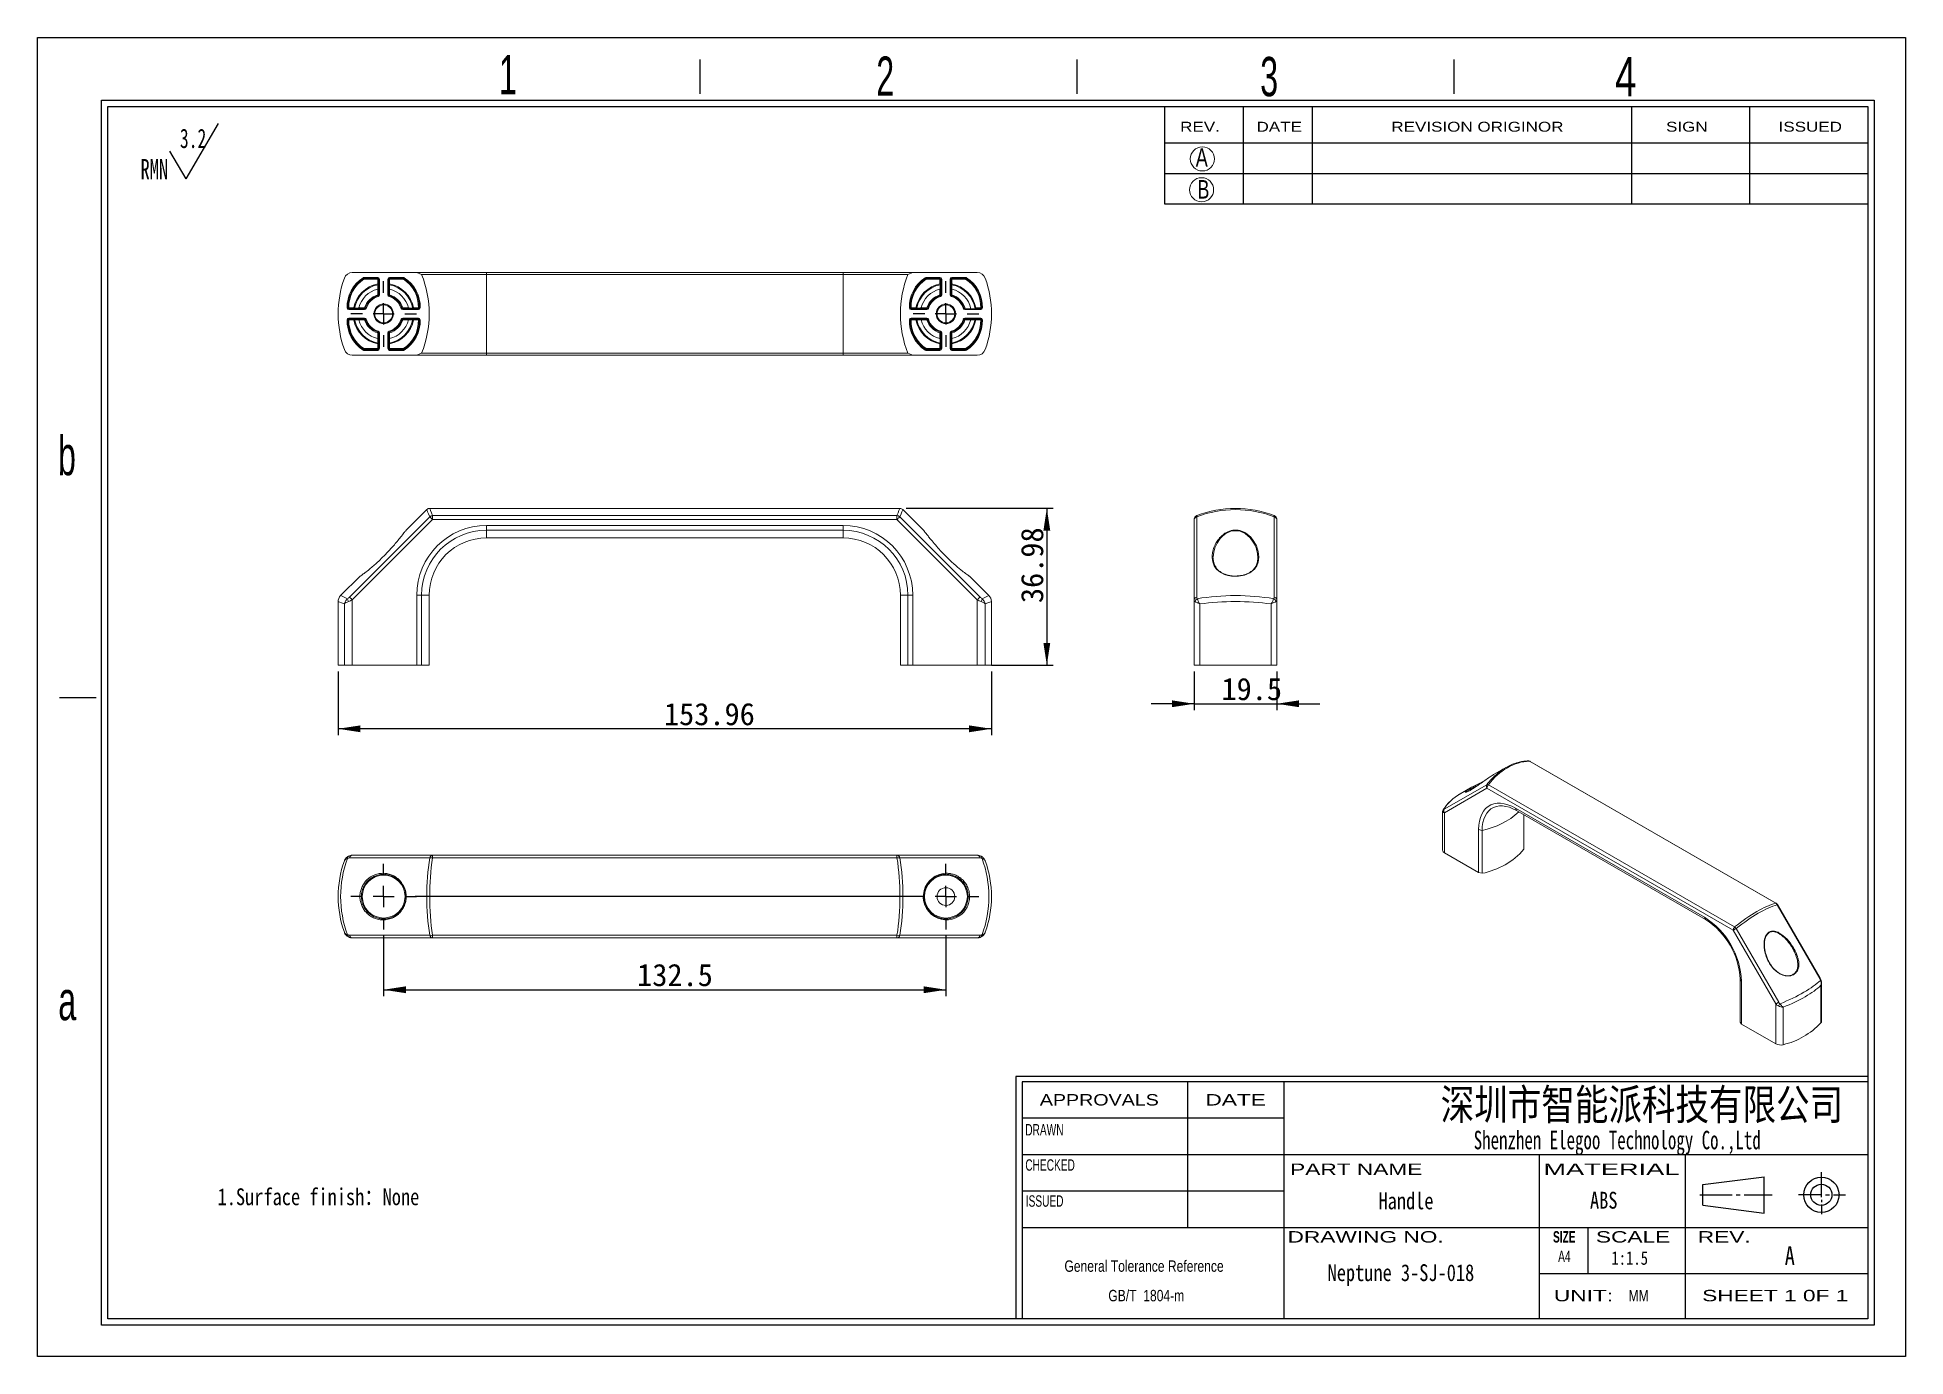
# Model space of a CAD drawing. Header units: millimetres. Extents: x 2 to 443, y 2 to 313.
import ezdxf

# ---------------------------------------------------------------- set-up
doc = ezdxf.new("R2010")
doc.units = ezdxf.units.MM
doc.header["$LTSCALE"] = 1.5
doc.layers.add('SLD-0', color=179, linetype='Continuous')
doc.styles.add('SLDTEXTSTYLE0', font='SIMSUN.TTC', dxfattribs={"width": 0.67})
doc.styles.add('SLDTEXTSTYLE1', font='SIMSUN.TTC', dxfattribs={"width": 0.8})
doc.styles.add('SLDTEXTSTYLE10', font='ARIAL.TTF', dxfattribs={"width": 0.7584})
doc.styles.add('SLDTEXTSTYLE11', font='ARIAL.TTF', dxfattribs={"width": 1.2324})
doc.styles.add('SLDTEXTSTYLE12', font='ARIAL.TTF', dxfattribs={"width": 1.7064})
doc.styles.add('SLDTEXTSTYLE13', font='SIMSUN.TTC', dxfattribs={"width": 0.8, "bigfont": 'bigfont'})
doc.styles.add('SLDTEXTSTYLE14', font='SIMKAI.TTF', dxfattribs={"width": 0.67})
doc.styles.add('SLDTEXTSTYLE15', font='SIMSUN.TTC')
doc.styles.add('SLDTEXTSTYLE2', font='SIMFANG.TTF', dxfattribs={"width": 0.8})
doc.styles.add('SLDTEXTSTYLE3', font='SIMSUN.TTC', dxfattribs={"width": 0.8})
doc.styles.add('SLDTEXTSTYLE4', font='SIMSUN.TTC', dxfattribs={"width": 0.8, "bigfont": 'bigfont'})
doc.styles.add('SLDTEXTSTYLE5', font='ARIAL.TTF', dxfattribs={"width": 0.63516})
doc.styles.add('SLDTEXTSTYLE6', font='GOTHIC.TTF', dxfattribs={"width": 0.7304})
doc.styles.add('SLDTEXTSTYLE7', font='GOTHIC.TTF', dxfattribs={"width": 0.61171})
doc.styles.add('SLDTEXTSTYLE8', font='ARIALBD.TTF', dxfattribs={"width": 0.63516})
doc.styles.add('SLDTEXTSTYLE9', font='ARIAL.TTF', dxfattribs={"width": 1.422})
doc.dimstyles.new('SLDDIMSTYLE0', dxfattribs={"dimtxt": 5.25, "dimasz": 5.25, "dimexe": 0, "dimexo": 0.0625, "dimgap": 1.3125, "dimtad": 2, "dimrnd": 1e-09, "dimzin": 12, "dimdsep": 46, "dimtxsty": 'SLDTEXTSTYLE0', "dimsah": 1, "dimcen": 0.09, "dimadec": 0, "dimazin": 3, "dimtfac": 1, "dimtofl": 0, "dimtmove": 0, "dimatfit": 3, "dimfxl": 0, "dimfrac": 2, "dimtolj": 1, "dimtzin": 12, "dimarcsym": 0})
doc.dimstyles.new('SLDDIMSTYLE1', dxfattribs={"dimtxt": 5.25, "dimasz": 5.25, "dimexe": 0, "dimexo": 0.0625, "dimgap": 1.3125, "dimtad": 2, "dimrnd": 1e-09, "dimzin": 12, "dimdsep": 46, "dimtxsty": 'SLDTEXTSTYLE0', "dimsah": 1, "dimcen": 0.09, "dimadec": 0, "dimazin": 3, "dimtfac": 1, "dimtmove": 0, "dimatfit": 0, "dimfxl": 0, "dimfrac": 2, "dimtolj": 1, "dimtzin": 12, "dimarcsym": 0})

msp = doc.modelspace()

# ---------------------------------------------------------------- texts
at = {"layer": 'SLD-0'}
for s, insert, char_height, attachment_point, style in [('1', (111.166, 308.848), 9.258, 1, 'SLDTEXTSTYLE7'), ('2', (200.082, 308.483), 9.258, 1, 'SLDTEXTSTYLE7'), ('3', (290.56, 308.39), 9.258, 1, 'SLDTEXTSTYLE7'), ('4', (374.161, 308.38), 9.258, 1, 'SLDTEXTSTYLE6'), ('A', (275.367, 286.878), 4.355, 1, 'SLDTEXTSTYLE6'), ('B', (275.748, 279.356), 4.355, 1, 'SLDTEXTSTYLE6'), ('b', (7.252, 219.029), 9.258, 1, 'SLDTEXTSTYLE7'), ('a', (7.32, 90.527), 9.258, 1, 'SLDTEXTSTYLE7'), ('\\M+1905B圳\\M+18E73\\M+19271\\M+1945C\\M+19468\\M+189C8\\M+18B5A\\M+1974C\\M+18CC0\\M+18CF6\\M+18E69', (380.513, 65.006), 7.24212, 2, 'SLDTEXTSTYLE13'), ('Handle', (324.913, 40.662), 3.9688, 2, 'SLDTEXTSTYLE3'), ('ABS', (371.517, 40.808), 3.9688, 2, 'SLDTEXTSTYLE3'), ('A', (414.171, 27.945), 4.366, 1, 'SLDTEXTSTYLE1'), ('Neptune 3-SJ-018', (323.718, 23.73), 3.96875, 2, 'SLDTEXTSTYLE3')]:
    msp.add_mtext(s, dxfattribs=dict(at, insert=insert, char_height=char_height, attachment_point=attachment_point, style=style))
at = {"layer": 'SLD-0', "color": 179}
for s, insert, char_height, attachment_point, style in [('REV.', (271.693, 293.1), 2.3304, 1, 'SLDTEXTSTYLE11'), ('DATE', (289.69, 293.1), 2.3304, 1, 'SLDTEXTSTYLE11'), ('REVISION ORIGINOR', (321.462, 293.1), 2.33045, 1, 'SLDTEXTSTYLE11'), ('SIGN', (386.2, 293.1), 2.3304, 1, 'SLDTEXTSTYLE11'), ('ISSUED', (412.722, 293.1), 2.3304, 1, 'SLDTEXTSTYLE11'), ('APPROVALS', (252.64, 63.844), 2.689, 2, 'SLDTEXTSTYLE11'), ('DATE', (284.774, 63.844), 2.689, 2, 'SLDTEXTSTYLE9'), ('DRAWN', (239.705, 56.779), 2.689, 2, 'SLDTEXTSTYLE5'), ('Shenzhen Elegoo Technology Co.,Ltd', (374.697, 55.199), 4.36562, 2, 'SLDTEXTSTYLE14'), ('CHECKED', (241.043, 48.472), 2.689, 2, 'SLDTEXTSTYLE5'), ('PART NAME', (313.191, 47.468), 2.689, 2, 'SLDTEXTSTYLE9'), ('MATERIAL', (373.32, 47.468), 2.689, 2, 'SLDTEXTSTYLE12'), ('ISSUED', (239.755, 39.982), 2.689, 2, 'SLDTEXTSTYLE5'), ('DRAWING NO.', (315.402, 31.532), 2.68898, 2, 'SLDTEXTSTYLE9'), ('SIZE', (362.218, 31.532), 2.689, 2, 'SLDTEXTSTYLE8'), ('SCALE', (378.433, 31.532), 2.689, 2, 'SLDTEXTSTYLE9'), ('REV.', (399.915, 31.532), 2.689, 2, 'SLDTEXTSTYLE9'), ('A4', (362.235, 26.93), 2.689, 2, 'SLDTEXTSTYLE5'), ('1:1.5', (377.63, 26.783), 3.175, 2, 'SLDTEXTSTYLE2'), ('UNIT:', (366.748, 17.686), 2.689, 2, 'SLDTEXTSTYLE9'), ('MM', (379.741, 17.686), 2.689, 2, 'SLDTEXTSTYLE10'), ('SHEET 1 0F 1', (411.93, 17.686), 2.68898, 2, 'SLDTEXTSTYLE9')]:
    msp.add_mtext(s, dxfattribs=dict(at, insert=insert, char_height=char_height, attachment_point=attachment_point, style=style))
at = {"layer": 'SLD-0', "color": 5, "insert": (44.863, 41.625), "char_height": 3.96875, "attachment_point": 1, "style": 'SLDTEXTSTYLE4'}
msp.add_mtext('1.Surface finish\\M+18146None', dxfattribs=at)

# ---------------------------------------------------------------- blocks, each defined once
blk = doc.blocks.new('SW_NOTE_0')
at = {"layer": 'SLD-0', "color": 0}
for q in [(18.4, 13.88), (6.91, 7.39)]:
    blk.add_line((10.74, 0.89), q, dxfattribs=at)
at = {"layer": 'SLD-0', "color": 0, "attachment_point": 1, "style": 'SLDTEXTSTYLE0'}
for s, insert, char_height in [('3.2', (9.28, 12.68), 4.548), ('RMN', (0, 5.54), 4.762)]:
    blk.add_mtext(s, dxfattribs=dict(at, insert=insert, char_height=char_height))
blk = doc.blocks.new('SW_NOTE_1')
at = {"layer": 'SLD-0', "color": 0, "char_height": 2.689, "attachment_point": 2, "style": 'SLDTEXTSTYLE10'}
for s, insert in [('General Tolerance Reference ', (19.53, 3.47)), (' GB/T  1804-m', (19.66, -3.48))]:
    blk.add_mtext(s, dxfattribs=dict(at, insert=insert))
blk = doc.blocks.new('_D')
at = {"layer": 'SLD-0', "color": 5}
for p, q in [((73.26, 163.48), (73.26, 148.48)), ((227.22, 163.48), (227.22, 148.48)), ((227.22, 149.98), (73.26, 149.98))]:
    blk.add_line(p, q, dxfattribs=at)
for points in [[(73.26, 149.98), (78.51, 149.17), (78.51, 150.78)], [(227.22, 149.98), (221.97, 150.78), (221.97, 149.17)]]:
    blk.add_solid(points, dxfattribs=at)
at = {"layer": 'SLD-0', "color": 5, "insert": (150.04, 156.08), "char_height": 5.25, "attachment_point": 1, "style": 'SLDTEXTSTYLE15'}
blk.add_mtext('153.96', dxfattribs=at)
blk = doc.blocks.new('_D_1')
at = {"layer": 'SLD-0', "color": 5}
for p, q in [((207.15, 201.96), (241.77, 201.96)), ((240.27, 201.96), (240.27, 164.98)), ((227.26, 164.98), (241.77, 164.98))]:
    blk.add_line(p, q, dxfattribs=at)
for points in [[(240.27, 201.96), (239.47, 196.71), (241.08, 196.71)], [(240.27, 164.98), (241.08, 170.23), (239.47, 170.23)]]:
    blk.add_solid(points, dxfattribs=at)
at = {"layer": 'SLD-0', "color": 5, "insert": (234.17, 179.62), "char_height": 5.25, "attachment_point": 1, "rotation": 90, "style": 'SLDTEXTSTYLE15'}
blk.add_mtext('36.98', dxfattribs=at)
blk = doc.blocks.new('_D_2')
at = {"layer": 'SLD-0', "color": 5}
for p, q in [((83.99, 101.16), (83.99, 86.95)), ((216.49, 101.16), (216.49, 86.95)), ((83.99, 88.45), (216.49, 88.45))]:
    blk.add_line(p, q, dxfattribs=at)
for points in [[(83.99, 88.45), (89.24, 87.64), (89.24, 89.26)], [(216.49, 88.45), (211.24, 89.26), (211.24, 87.64)]]:
    blk.add_solid(points, dxfattribs=at)
at = {"layer": 'SLD-0', "color": 5, "insert": (143.72, 94.56), "char_height": 5.25, "attachment_point": 1, "style": 'SLDTEXTSTYLE15'}
blk.add_mtext('132.5', dxfattribs=at)
blk = doc.blocks.new('SW_CENTERMARKSYMBOL_0')
at = {"layer": 'SLD-0', "color": 0}
for p, q in [((0, 5), (0, 7.75)), ((-5, 0), (-125.05, 0)), ((0, 0), (-2.5, 0)), ((0, 0), (0, 2.5)), ((0, 0), (0, -2.5)), ((0, 0), (2.5, 0)), ((5, 0), (7.75, 0)), ((0, -5), (0, -7.75))]:
    blk.add_line(p, q, dxfattribs=at)
blk = doc.blocks.new('SW_CENTERMARKSYMBOL_1')
at = {"layer": 'SLD-0', "color": 0}
for p, q in [((0, 5), (0, 7.75)), ((-5, 0), (-7.75, 0)), ((0, 0), (-2.5, 0)), ((0, 0), (0, 2.5)), ((0, 0), (0, -2.5)), ((0, 0), (2.5, 0)), ((5, 0), (7.75, 0)), ((0, -5), (0, -7.75))]:
    blk.add_line(p, q, dxfattribs=at)
blk = doc.blocks.new('SW_CENTERMARKSYMBOL_2')
at = {"layer": 'SLD-0', "color": 0}
for p, q in [((0, 5), (0, 7.75)), ((-5, 0), (-7.75, 0)), ((0, 0), (-2.5, 0)), ((0, 0), (0, 2.5)), ((0, 0), (0, -2.5)), ((0, 0), (2.5, 0)), ((5, 0), (7.75, 0)), ((0, -5), (0, -7.75))]:
    blk.add_line(p, q, dxfattribs=at)
blk = doc.blocks.new('SW_CENTERMARKSYMBOL_3')
at = {"layer": 'SLD-0', "color": 0}
for p, q in [((0, 5), (0, 7.75)), ((-5, 0), (-7.75, 0)), ((0, 0), (-2.5, 0)), ((0, 0), (0, 2.5)), ((0, 0), (0, -2.5)), ((0, 0), (2.5, 0)), ((5, 0), (7.75, 0)), ((0, -5), (0, -7.75))]:
    blk.add_line(p, q, dxfattribs=at)
blk = doc.blocks.new('_D_3')
at = {"layer": 'SLD-0', "color": 5}
for p, q in [((274.99, 163.48), (274.99, 154.38)), ((294.49, 163.48), (294.49, 154.38)), ((274.99, 155.88), (264.89, 155.88)), ((274.99, 155.88), (294.49, 155.88)), ((294.49, 155.88), (304.58, 155.88))]:
    blk.add_line(p, q, dxfattribs=at)
for points in [[(274.99, 155.88), (269.74, 156.69), (269.74, 155.07)], [(294.49, 155.88), (299.74, 155.07), (299.74, 156.69)]]:
    blk.add_solid(points, dxfattribs=at)
at = {"layer": 'SLD-0', "color": 5, "insert": (281.43, 161.99), "char_height": 5.25, "attachment_point": 1, "style": 'SLDTEXTSTYLE15'}
blk.add_mtext('19.5', dxfattribs=at)

# ---------------------------------------------------------------- dimensions: what is measured, and where the dimension line sits
at = {"layer": 'SLD-0', "color": 5}
for base, p1, p2, angle, dimstyle, picture, middle in [((240.275, 164.976), (205.649, 201.955), (225.761, 164.976), 90, 'SLDDIMSTYLE0', '_D_1', (240.275, 184.728)), ((294.486, 155.88), (274.986, 164.976), (294.486, 164.976), 0, 'SLDDIMSTYLE1', '_D_3', (285.508, 155.88))]:
    dim = msp.add_linear_dim(base=base, p1=p1, p2=p2, angle=angle, dimstyle=dimstyle, dxfattribs=at)
    dim.commit()
    dim.dimension.update_dxf_attribs({"geometry": picture, "text_midpoint": middle, "dimtype": 160})
for base, p1, p2, picture, middle in [((73.264, 149.976), (227.223, 164.976), (73.264, 164.976), '_D', (156.161, 149.976)), ((216.494, 88.452), (83.994, 102.664), (216.494, 102.664), '_D_2', (148.828, 88.452))]:
    dim = msp.add_linear_dim(base=base, p1=p1, p2=p2, dimstyle='SLDDIMSTYLE0', dxfattribs=at)
    dim.commit()
    dim.dimension.update_dxf_attribs({"geometry": picture, "text_midpoint": middle, "dimtype": 160})

# ---------------------------------------------------------------- linework, layer by layer
at = {"color": 7, "linetype": 'Continuous', "lineweight": 15}
for p, q in [((76.609, 257.559), (91.802, 257.559)), ((79.352, 256.405), (82.594, 256.405)), ((79.352, 256.205), (79.352, 256.405)), ((82.594, 256.205), (79.352, 256.205)), ((79.352, 256.205), (79.352, 256.005)), ((82.594, 256.005), (79.352, 256.005)), ((82.594, 256.205), (82.594, 256.405)), ((82.594, 256.205), (82.594, 256.005)), ((82.594, 254.871), (82.594, 256.005)), ((82.794, 256.005), (82.594, 256.005)), ((82.794, 252.295), (82.794, 256.005)), ((82.794, 256.005), (82.994, 256.005)), ((82.994, 256.005), (82.994, 252.295)), ((84.994, 252.295), (84.994, 256.005)), ((84.994, 256.005), (85.194, 256.005)), ((85.194, 256.005), (85.194, 252.295)), ((85.394, 256.005), (85.194, 256.005)), ((85.394, 256.405), (88.635, 256.405)), ((85.394, 256.405), (85.394, 256.205)), ((88.635, 256.205), (85.394, 256.205)), ((85.394, 256.005), (85.394, 256.205)), ((85.394, 256.005), (85.394, 254.871)), ((88.635, 256.005), (85.394, 256.005)), ((88.635, 256.405), (88.635, 256.205)), ((88.635, 256.205), (88.635, 256.005)), ((92.932, 257.101), (91.802, 257.559)), ((91.802, 257.559), (108.244, 257.559)), ((108.244, 257.101), (92.932, 257.101)), ((108.244, 257.101), (108.244, 257.559)), ((108.244, 257.559), (192.244, 257.559)), ((108.244, 238.517), (108.244, 257.101)), ((192.244, 257.101), (108.244, 257.101)), ((192.244, 257.101), (192.244, 257.559)), ((192.244, 257.559), (208.686, 257.559)), ((192.244, 238.517), (192.244, 257.101)), ((207.555, 257.101), (192.244, 257.101)), ((208.686, 257.559), (207.555, 257.101)), ((208.686, 257.559), (223.878, 257.559)), ((211.852, 256.405), (215.094, 256.405)), ((211.852, 256.405), (211.852, 256.205)), ((215.094, 256.205), (211.852, 256.205)), ((211.852, 256.005), (211.852, 256.205)), ((215.094, 256.005), (211.852, 256.005)), ((215.094, 256.205), (215.094, 256.405)), ((215.094, 256.205), (215.094, 256.005)), ((215.094, 254.871), (215.094, 256.005)), ((215.094, 256.005), (215.294, 256.005)), ((215.294, 252.295), (215.294, 256.005)), ((215.294, 256.005), (215.494, 256.005)), ((215.494, 256.005), (215.494, 252.295)), ((217.494, 252.295), (217.494, 256.005)), ((217.694, 256.005), (217.494, 256.005)), ((217.694, 256.005), (217.694, 252.295)), ((217.694, 256.005), (217.894, 256.005)), ((217.894, 256.405), (221.135, 256.405)), ((217.894, 256.405), (217.894, 256.205)), ((221.135, 256.205), (217.894, 256.205)), ((217.894, 256.205), (217.894, 256.005)), ((217.894, 256.005), (217.894, 254.871)), ((221.135, 256.005), (217.894, 256.005)), ((221.135, 256.405), (221.135, 256.205)), ((221.135, 256.205), (221.135, 256.005)), ((82.794, 254.871), (82.594, 254.871)), ((82.594, 253.643), (82.794, 253.643)), ((82.594, 252.295), (82.594, 253.643)), ((82.594, 252.295), (82.794, 252.295)), ((82.794, 252.295), (82.994, 252.295)), ((84.994, 252.295), (85.194, 252.295)), ((85.394, 254.871), (85.194, 254.871)), ((85.194, 253.643), (85.394, 253.643)), ((85.394, 252.295), (85.194, 252.295)), ((85.394, 253.643), (85.394, 252.295)), ((215.094, 254.871), (215.294, 254.871)), ((215.294, 253.643), (215.094, 253.643)), ((215.094, 252.295), (215.094, 253.643)), ((215.294, 252.295), (215.094, 252.295)), ((215.294, 252.295), (215.494, 252.295)), ((217.694, 252.295), (217.494, 252.295)), ((217.894, 254.871), (217.694, 254.871)), ((217.894, 253.643), (217.694, 253.643)), ((217.894, 252.295), (217.694, 252.295)), ((217.894, 253.643), (217.894, 252.295)), ((75.789, 249.209), (76.931, 249.209)), ((75.789, 249.209), (75.789, 249.009)), ((75.789, 248.809), (75.789, 249.009)), ((75.789, 249.009), (79.507, 249.009)), ((79.507, 248.809), (75.789, 248.809)), ((75.789, 246.809), (79.507, 246.809)), ((75.789, 246.809), (75.789, 246.609)), ((79.507, 246.609), (75.789, 246.609)), ((75.789, 246.609), (75.789, 246.409)), ((76.931, 249.209), (76.931, 249.009)), ((76.931, 246.609), (76.931, 246.409)), ((78.159, 249.009), (78.159, 249.209)), ((78.159, 249.209), (79.507, 249.209)), ((78.159, 246.409), (78.159, 246.609)), ((79.507, 249.209), (79.507, 249.009)), ((79.507, 248.809), (79.507, 249.009)), ((79.507, 246.809), (79.507, 246.609)), ((79.507, 246.409), (79.507, 246.609)), ((88.48, 249.209), (89.828, 249.209)), ((88.48, 249.209), (88.48, 249.009)), ((88.48, 249.009), (88.48, 248.809)), ((88.48, 249.009), (92.199, 249.009)), ((92.199, 248.809), (88.48, 248.809)), ((88.48, 246.809), (92.199, 246.809)), ((88.48, 246.609), (88.48, 246.809)), ((92.199, 246.609), (88.48, 246.609)), ((88.48, 246.409), (88.48, 246.609)), ((89.828, 249.209), (89.828, 249.009)), ((89.828, 246.609), (89.828, 246.409)), ((91.056, 249.009), (91.056, 249.209)), ((91.056, 249.209), (92.199, 249.209)), ((91.056, 246.409), (91.056, 246.609)), ((92.199, 249.009), (92.199, 249.209)), ((92.199, 249.009), (92.199, 248.809)), ((92.199, 246.609), (92.199, 246.809)), ((92.199, 246.409), (92.199, 246.609)), ((208.289, 249.009), (208.289, 249.209)), ((208.289, 249.209), (209.431, 249.209)), ((208.289, 248.809), (208.289, 249.009)), ((208.289, 249.009), (212.007, 249.009)), ((212.007, 248.809), (208.289, 248.809)), ((208.289, 246.809), (212.007, 246.809)), ((208.289, 246.609), (208.289, 246.809)), ((212.007, 246.609), (208.289, 246.609)), ((208.289, 246.409), (208.289, 246.609)), ((209.431, 249.009), (209.431, 249.209)), ((209.431, 246.409), (209.431, 246.609)), ((210.659, 249.209), (210.659, 249.009)), ((210.659, 249.209), (212.007, 249.209)), ((210.659, 246.609), (210.659, 246.409)), ((212.007, 249.209), (212.007, 249.009)), ((212.007, 248.809), (212.007, 249.009)), ((212.007, 246.609), (212.007, 246.809)), ((212.007, 246.609), (212.007, 246.409)), ((220.98, 249.009), (224.699, 249.009)), ((220.98, 249.009), (220.98, 248.809)), ((224.699, 248.809), (220.98, 248.809)), ((220.98, 246.809), (224.699, 246.809)), ((220.98, 246.809), (220.98, 246.609)), ((224.699, 246.609), (220.98, 246.609)), ((220.98, 246.409), (220.98, 246.609)), ((222.328, 246.409), (222.328, 246.609)), ((223.556, 249.209), (224.699, 249.209)), ((223.556, 246.609), (223.556, 246.409)), ((224.699, 249.209), (224.699, 249.009)), ((224.699, 248.809), (224.699, 249.009)), ((224.699, 246.809), (224.699, 246.609)), ((224.699, 246.609), (224.699, 246.409)), ((76.931, 246.409), (75.789, 246.409)), ((79.507, 246.409), (78.159, 246.409)), ((82.594, 241.974), (82.594, 243.322)), ((82.594, 243.322), (82.794, 243.322)), ((82.794, 239.612), (82.794, 243.322)), ((82.794, 243.322), (82.994, 243.322)), ((82.994, 243.322), (82.994, 239.612)), ((84.994, 239.612), (84.994, 243.322)), ((84.994, 243.322), (85.194, 243.322)), ((85.194, 243.322), (85.194, 239.612)), ((85.394, 243.322), (85.194, 243.322)), ((85.394, 243.322), (85.394, 241.974)), ((89.828, 246.409), (88.48, 246.409)), ((92.199, 246.409), (91.056, 246.409)), ((209.431, 246.409), (208.289, 246.409)), ((212.007, 246.409), (210.659, 246.409)), ((215.094, 241.974), (215.094, 243.322)), ((215.094, 243.322), (215.294, 243.322)), ((215.294, 239.612), (215.294, 243.322)), ((215.494, 243.322), (215.294, 243.322)), ((215.494, 243.322), (215.494, 239.612)), ((217.494, 239.612), (217.494, 243.322)), ((217.694, 243.322), (217.494, 243.322)), ((217.694, 243.322), (217.694, 239.612)), ((217.694, 243.322), (217.894, 243.322)), ((217.894, 243.322), (217.894, 241.974)), ((222.328, 246.409), (220.98, 246.409)), ((224.699, 246.409), (223.556, 246.409)), ((76.609, 238.059), (91.802, 238.059)), ((79.352, 239.412), (79.352, 239.612)), ((79.352, 239.612), (82.594, 239.612)), ((79.352, 239.212), (79.352, 239.412)), ((79.352, 239.412), (82.594, 239.412)), ((82.594, 239.212), (79.352, 239.212)), ((82.794, 241.974), (82.594, 241.974)), ((82.594, 239.612), (82.594, 240.746)), ((82.594, 240.746), (82.794, 240.746)), ((82.594, 239.612), (82.794, 239.612)), ((82.594, 239.612), (82.594, 239.412)), ((82.594, 239.412), (82.594, 239.212)), ((82.794, 239.612), (82.994, 239.612)), ((84.994, 239.612), (85.194, 239.612)), ((85.394, 241.974), (85.194, 241.974)), ((85.194, 240.746), (85.394, 240.746)), ((85.194, 239.612), (85.394, 239.612)), ((85.394, 240.746), (85.394, 239.612)), ((85.394, 239.412), (85.394, 239.612)), ((85.394, 239.612), (88.635, 239.612)), ((85.394, 239.212), (85.394, 239.412)), ((85.394, 239.412), (88.635, 239.412)), ((88.635, 239.212), (85.394, 239.212)), ((88.635, 239.412), (88.635, 239.612)), ((88.635, 239.412), (88.635, 239.212)), ((91.802, 238.059), (92.932, 238.517)), ((108.244, 238.059), (91.802, 238.059)), ((92.932, 238.517), (108.244, 238.517)), ((108.244, 238.059), (108.244, 238.517)), ((108.244, 238.517), (192.244, 238.517)), ((192.244, 238.059), (108.244, 238.059)), ((192.244, 238.059), (192.244, 238.517)), ((192.244, 238.517), (207.555, 238.517)), ((208.686, 238.059), (192.244, 238.059)), ((207.555, 238.517), (208.686, 238.059)), ((208.686, 238.059), (223.878, 238.059)), ((211.852, 239.412), (211.852, 239.612)), ((211.852, 239.612), (215.094, 239.612)), ((211.852, 239.412), (215.094, 239.412)), ((211.852, 239.412), (211.852, 239.212)), ((215.094, 239.212), (211.852, 239.212)), ((215.094, 241.974), (215.294, 241.974)), ((215.094, 239.612), (215.094, 240.746)), ((215.294, 240.746), (215.094, 240.746)), ((215.094, 239.612), (215.094, 239.412)), ((215.294, 239.612), (215.094, 239.612)), ((215.094, 239.212), (215.094, 239.412)), ((215.494, 239.612), (215.294, 239.612)), ((217.694, 239.612), (217.494, 239.612)), ((217.694, 241.974), (217.894, 241.974)), ((217.894, 240.746), (217.694, 240.746)), ((217.894, 239.612), (217.694, 239.612)), ((217.894, 240.746), (217.894, 239.612)), ((217.894, 239.412), (217.894, 239.612)), ((217.894, 239.612), (221.135, 239.612)), ((217.894, 239.412), (217.894, 239.212)), ((217.894, 239.412), (221.135, 239.412)), ((221.135, 239.212), (217.894, 239.212)), ((221.135, 239.612), (221.135, 239.412)), ((221.135, 239.212), (221.135, 239.412)), ((75.951, 181.049), (94.864, 199.962)), ((95.522, 199.303), (76.609, 180.39)), ((94.131, 201.662), (89.302, 196.833)), ((205.649, 201.955), (94.838, 201.955)), ((95.522, 200.234), (204.965, 200.234)), ((95.522, 200.234), (95.522, 199.303)), ((204.965, 199.303), (95.522, 199.303)), ((204.965, 200.234), (204.965, 199.303)), ((223.878, 180.39), (204.965, 199.303)), ((205.624, 199.962), (224.537, 181.049)), ((211.226, 196.792), (206.357, 201.662)), ((274.986, 180.39), (274.986, 199.303)), ((275.621, 199.962), (275.621, 181.049)), ((293.85, 181.049), (293.85, 199.962)), ((294.486, 199.303), (294.486, 180.39)), ((89.277, 196.801), (89.282, 196.81)), ((89.302, 196.834), (89.282, 196.81)), ((108.244, 196.787), (108.244, 197.917)), ((108.244, 197.917), (192.244, 197.917)), ((192.244, 196.787), (108.244, 196.787)), ((108.244, 194.996), (192.244, 194.996)), ((192.244, 196.787), (192.244, 197.917)), ((78.451, 185.983), (73.85, 181.381)), ((226.637, 181.381), (222.038, 185.98)), ((92.932, 181.476), (91.802, 181.476)), ((91.802, 164.976), (91.802, 181.476)), ((92.932, 181.476), (92.932, 164.976)), ((94.723, 164.976), (94.723, 181.476)), ((205.764, 181.476), (205.764, 164.976)), ((207.555, 164.976), (207.555, 181.476)), ((207.555, 181.476), (208.686, 181.476)), ((208.686, 181.476), (208.686, 164.976)), ((73.264, 179.967), (73.264, 164.976)), ((74.726, 164.976), (74.726, 179.41)), ((76.609, 180.39), (76.609, 164.976)), ((223.878, 164.976), (223.878, 180.39)), ((225.761, 179.41), (225.761, 164.976)), ((227.223, 164.976), (227.223, 179.967)), ((274.986, 164.976), (274.986, 180.39)), ((276.312, 179.41), (276.312, 164.976)), ((293.16, 164.976), (293.16, 179.41)), ((294.486, 180.39), (294.486, 164.976)), ((74.726, 164.976), (73.264, 164.976)), ((76.609, 164.976), (74.726, 164.976)), ((76.609, 164.976), (91.802, 164.976)), ((92.932, 164.976), (91.802, 164.976)), ((94.723, 164.976), (92.932, 164.976)), ((205.764, 164.976), (207.555, 164.976)), ((208.686, 164.976), (207.555, 164.976)), ((208.686, 164.976), (223.878, 164.976)), ((225.761, 164.976), (223.878, 164.976)), ((225.761, 164.976), (227.223, 164.976)), ((276.312, 164.976), (274.986, 164.976)), ((293.16, 164.976), (276.312, 164.976)), ((294.486, 164.976), (293.16, 164.976)), ((412.035, 108.83), (353.994, 142.337)), ((412.217, 108.798), (354.176, 142.304)), ((333.947, 130.998), (343.977, 136.79)), ((344.327, 136.756), (402.368, 103.249)), ((348.421, 140.846), (345.86, 139.367)), ((343.99, 135.991), (333.96, 130.199)), ((340.106, 136.044), (337.665, 134.635)), ((402.031, 102.485), (343.99, 135.991)), ((333.52, 130.431), (333.52, 121.371)), ((333.96, 130.199), (333.96, 120.759)), ((350.736, 131.248), (395.284, 105.531)), ((350.979, 130.695), (350.736, 131.248)), ((395.527, 104.979), (350.979, 130.695)), ((352.715, 121.591), (352.715, 129.693)), ((342.017, 116.107), (342.017, 126.212)), ((342.859, 126.006), (342.017, 126.212)), ((342.859, 126.006), (342.859, 115.902)), ((94.864, 119.528), (75.951, 119.528)), ((76.609, 120.164), (95.522, 120.164)), ((95.522, 120.164), (204.965, 120.164)), ((95.522, 120.164), (95.522, 119.528)), ((204.965, 119.528), (95.522, 119.528)), ((204.965, 120.164), (204.965, 119.528)), ((204.965, 120.164), (223.878, 120.164)), ((224.537, 119.528), (205.624, 119.528)), ((333.96, 120.759), (342.017, 116.107)), ((342.859, 115.902), (342.017, 116.107)), ((422.414, 91.089), (412.384, 108.462)), ((422.521, 91.151), (412.491, 108.523)), ((75.951, 101.299), (94.864, 101.299)), ((95.522, 101.299), (204.965, 101.299)), ((95.522, 101.299), (95.522, 100.664)), ((204.965, 101.299), (204.965, 100.664)), ((205.624, 101.299), (224.537, 101.299)), ((395.527, 104.979), (395.284, 105.531)), ((412.061, 85.112), (402.031, 102.485)), ((402.717, 102.881), (412.747, 85.508)), ((95.522, 100.664), (76.609, 100.664)), ((204.965, 100.664), (95.522, 100.664)), ((223.878, 100.664), (204.965, 100.664)), ((403.647, 90.914), (404.004, 90.428)), ((403.647, 80.809), (403.647, 90.914)), ((404.004, 90.428), (404.004, 80.323)), ((422.698, 80.659), (422.698, 89.499)), ((422.842, 81.03), (422.842, 90.089)), ((412.061, 75.672), (412.061, 85.112)), ((413.763, 84.341), (413.763, 75.501)), ((404.004, 80.323), (403.647, 80.809)), ((404.004, 80.323), (412.061, 75.672))]:
    msp.add_line(p, q, dxfattribs=at)
at = {"color": 8, "linetype": 'Continuous', "lineweight": 15}
for p, q in [((108.244, 194.996), (108.244, 196.787)), ((192.244, 194.996), (192.244, 196.787)), ((94.723, 181.476), (92.932, 181.476)), ((205.764, 181.476), (207.555, 181.476)), ((333.538, 130.432), (333.588, 130.307)), ((333.649, 130.835), (333.764, 130.932))]:
    msp.add_line(p, q, dxfattribs=at)
at = {"color": 7, "linetype": 'Continuous', "lineweight": 15, "flags": 128}
for points in [[(79.135, 256.341), (79.156, 256.308), (79.177, 256.277), (79.195, 256.248), (79.212, 256.222), (79.225, 256.201), (79.235, 256.186), (79.242, 256.176), (79.244, 256.173)], [(79.244, 256.173), (79.246, 256.17), (79.252, 256.16), (79.262, 256.145), (79.275, 256.124), (79.292, 256.098), (79.311, 256.069), (79.331, 256.038), (79.352, 256.005)], [(88.744, 256.173), (88.742, 256.17), (88.735, 256.16), (88.725, 256.145), (88.712, 256.124), (88.695, 256.098), (88.677, 256.069), (88.656, 256.038), (88.635, 256.005)], [(88.744, 256.173), (88.746, 256.176), (88.752, 256.186), (88.762, 256.201), (88.775, 256.222), (88.792, 256.248), (88.811, 256.277), (88.831, 256.308), (88.852, 256.341)], [(211.635, 256.341), (211.656, 256.308), (211.677, 256.277), (211.695, 256.248), (211.712, 256.222), (211.725, 256.201), (211.735, 256.186), (211.742, 256.176), (211.744, 256.173)], [(211.744, 256.173), (211.746, 256.17), (211.752, 256.16), (211.762, 256.145), (211.775, 256.124), (211.792, 256.098), (211.811, 256.069), (211.831, 256.038), (211.852, 256.005)], [(221.244, 256.173), (221.242, 256.17), (221.235, 256.16), (221.225, 256.145), (221.212, 256.124), (221.195, 256.098), (221.177, 256.069), (221.156, 256.038), (221.135, 256.005)], [(221.352, 256.341), (221.331, 256.308), (221.311, 256.277), (221.292, 256.248), (221.275, 256.222), (221.262, 256.201), (221.252, 256.186), (221.246, 256.176), (221.244, 256.173)], [(82.594, 254.871), (82.601, 254.833), (82.609, 254.796), (82.615, 254.762), (82.621, 254.733), (82.626, 254.708), (82.63, 254.69), (82.632, 254.679), (82.633, 254.675)], [(82.594, 252.295), (82.605, 252.258), (82.616, 252.222), (82.627, 252.189), (82.636, 252.16), (82.643, 252.137), (82.649, 252.119), (82.652, 252.108), (82.653, 252.104)], [(82.653, 252.104), (82.654, 252.101), (82.658, 252.09), (82.663, 252.072), (82.671, 252.049), (82.68, 252.02), (82.69, 251.987), (82.701, 251.951), (82.713, 251.914)], [(85.274, 251.914), (85.286, 251.951), (85.297, 251.987), (85.308, 252.02), (85.317, 252.049), (85.324, 252.072), (85.33, 252.09), (85.333, 252.101), (85.334, 252.104)], [(85.394, 252.295), (85.382, 252.258), (85.371, 252.222), (85.361, 252.189), (85.352, 252.16), (85.344, 252.137), (85.339, 252.119), (85.335, 252.108), (85.334, 252.104)], [(85.394, 254.871), (85.386, 254.833), (85.379, 254.796), (85.372, 254.762), (85.366, 254.733), (85.361, 254.708), (85.358, 254.69), (85.356, 254.679), (85.355, 254.675)], [(215.094, 254.871), (215.101, 254.833), (215.109, 254.796), (215.115, 254.762), (215.121, 254.733), (215.126, 254.708), (215.13, 254.69), (215.132, 254.679), (215.133, 254.675)], [(215.094, 252.295), (215.105, 252.258), (215.116, 252.222), (215.127, 252.189), (215.136, 252.16), (215.143, 252.137), (215.149, 252.119), (215.152, 252.108), (215.153, 252.104)], [(215.153, 252.104), (215.154, 252.101), (215.158, 252.09), (215.163, 252.072), (215.171, 252.049), (215.18, 252.02), (215.19, 251.987), (215.201, 251.951), (215.213, 251.914)], [(217.834, 252.104), (217.833, 252.101), (217.83, 252.09), (217.824, 252.072), (217.817, 252.049), (217.808, 252.02), (217.797, 251.987), (217.786, 251.951), (217.774, 251.914)], [(217.894, 252.295), (217.882, 252.258), (217.871, 252.222), (217.861, 252.189), (217.852, 252.16), (217.844, 252.137), (217.839, 252.119), (217.835, 252.108), (217.834, 252.104)], [(217.894, 254.871), (217.886, 254.833), (217.879, 254.796), (217.872, 254.762), (217.866, 254.733), (217.861, 254.708), (217.858, 254.69), (217.856, 254.679), (217.855, 254.675)], [(75.389, 249.196), (75.428, 249.197), (75.465, 249.199), (75.5, 249.2), (75.53, 249.201), (75.555, 249.201), (75.574, 249.202), (75.585, 249.202), (75.589, 249.202)], [(75.789, 249.209), (75.75, 249.208), (75.712, 249.206), (75.678, 249.205), (75.647, 249.204), (75.623, 249.204), (75.604, 249.203), (75.593, 249.203), (75.589, 249.202)], [(76.931, 249.209), (76.969, 249.201), (77.006, 249.194), (77.04, 249.187), (77.07, 249.181), (77.094, 249.176), (77.112, 249.173), (77.123, 249.171), (77.127, 249.17)], [(79.507, 249.209), (79.544, 249.197), (79.58, 249.186), (79.613, 249.176), (79.642, 249.167), (79.666, 249.159), (79.683, 249.154), (79.694, 249.15), (79.698, 249.149)], [(79.889, 249.09), (79.852, 249.101), (79.816, 249.112), (79.783, 249.123), (79.754, 249.132), (79.73, 249.139), (79.712, 249.145), (79.702, 249.148), (79.698, 249.149)], [(88.289, 249.149), (88.286, 249.148), (88.275, 249.145), (88.257, 249.139), (88.233, 249.132), (88.205, 249.123), (88.172, 249.112), (88.136, 249.101), (88.098, 249.09)], [(88.48, 249.209), (88.443, 249.197), (88.407, 249.186), (88.374, 249.176), (88.345, 249.167), (88.322, 249.159), (88.304, 249.154), (88.293, 249.15), (88.289, 249.149)], [(91.056, 249.209), (91.018, 249.201), (90.981, 249.194), (90.947, 249.187), (90.918, 249.181), (90.893, 249.176), (90.875, 249.173), (90.864, 249.171), (90.86, 249.17)], [(92.398, 249.202), (92.395, 249.203), (92.383, 249.203), (92.365, 249.204), (92.34, 249.204), (92.31, 249.205), (92.275, 249.206), (92.238, 249.208), (92.199, 249.209)], [(92.398, 249.202), (92.402, 249.202), (92.414, 249.202), (92.432, 249.201), (92.457, 249.201), (92.487, 249.2), (92.522, 249.199), (92.559, 249.197), (92.598, 249.196)], [(207.889, 249.196), (207.928, 249.197), (207.965, 249.199), (208, 249.2), (208.03, 249.201), (208.055, 249.201), (208.074, 249.202), (208.085, 249.202), (208.089, 249.202)], [(208.089, 249.202), (208.093, 249.203), (208.104, 249.203), (208.123, 249.204), (208.147, 249.204), (208.178, 249.205), (208.212, 249.206), (208.25, 249.208), (208.289, 249.209)], [(209.431, 249.209), (209.469, 249.201), (209.506, 249.194), (209.54, 249.187), (209.57, 249.181), (209.594, 249.176), (209.612, 249.173), (209.623, 249.171), (209.627, 249.17)], [(212.007, 249.209), (212.044, 249.197), (212.08, 249.186), (212.113, 249.176), (212.142, 249.167), (212.166, 249.159), (212.183, 249.154), (212.194, 249.15), (212.198, 249.149)], [(212.198, 249.149), (212.202, 249.148), (212.212, 249.145), (212.23, 249.139), (212.254, 249.132), (212.283, 249.123), (212.316, 249.112), (212.352, 249.101), (212.389, 249.09)], [(220.789, 249.149), (220.786, 249.148), (220.775, 249.145), (220.757, 249.139), (220.733, 249.132), (220.705, 249.123), (220.672, 249.112), (220.636, 249.101), (220.598, 249.09)], [(224.898, 249.202), (224.895, 249.203), (224.883, 249.203), (224.865, 249.204), (224.84, 249.204), (224.81, 249.205), (224.775, 249.206), (224.738, 249.208), (224.699, 249.209)], [(225.098, 249.196), (225.059, 249.197), (225.022, 249.199), (224.987, 249.2), (224.957, 249.201), (224.932, 249.201), (224.914, 249.202), (224.902, 249.202), (224.898, 249.202)], [(75.389, 246.421), (75.428, 246.42), (75.465, 246.419), (75.5, 246.418), (75.53, 246.417), (75.555, 246.416), (75.574, 246.416), (75.585, 246.415), (75.589, 246.415)], [(75.589, 246.415), (75.593, 246.415), (75.604, 246.415), (75.623, 246.414), (75.647, 246.413), (75.678, 246.412), (75.712, 246.411), (75.75, 246.41), (75.789, 246.409)], [(76.931, 246.409), (76.969, 246.416), (77.006, 246.424), (77.04, 246.43), (77.07, 246.436), (77.094, 246.441), (77.112, 246.445), (77.123, 246.447), (77.127, 246.448)], [(79.507, 246.409), (79.544, 246.42), (79.58, 246.432), (79.613, 246.442), (79.642, 246.451), (79.666, 246.458), (79.683, 246.464), (79.694, 246.467), (79.698, 246.468)], [(79.698, 246.468), (79.702, 246.469), (79.712, 246.473), (79.73, 246.478), (79.754, 246.486), (79.783, 246.495), (79.816, 246.505), (79.852, 246.516), (79.889, 246.528)], [(82.594, 243.322), (82.605, 243.359), (82.616, 243.395), (82.627, 243.428), (82.636, 243.457), (82.643, 243.481), (82.649, 243.498), (82.652, 243.509), (82.653, 243.513)], [(82.653, 243.513), (82.654, 243.517), (82.658, 243.528), (82.663, 243.545), (82.671, 243.569), (82.68, 243.598), (82.69, 243.631), (82.701, 243.667), (82.713, 243.704)], [(85.274, 243.704), (85.286, 243.667), (85.297, 243.631), (85.308, 243.598), (85.317, 243.569), (85.324, 243.545), (85.33, 243.528), (85.333, 243.517), (85.334, 243.513)], [(85.394, 243.322), (85.382, 243.359), (85.371, 243.395), (85.361, 243.428), (85.352, 243.457), (85.344, 243.481), (85.339, 243.498), (85.335, 243.509), (85.334, 243.513)], [(88.098, 246.528), (88.136, 246.516), (88.172, 246.505), (88.205, 246.495), (88.233, 246.486), (88.257, 246.478), (88.275, 246.473), (88.286, 246.469), (88.289, 246.468)], [(88.48, 246.409), (88.443, 246.42), (88.407, 246.432), (88.374, 246.442), (88.345, 246.451), (88.322, 246.458), (88.304, 246.464), (88.293, 246.467), (88.289, 246.468)], [(91.056, 246.409), (91.018, 246.416), (90.981, 246.424), (90.947, 246.43), (90.918, 246.436), (90.893, 246.441), (90.875, 246.445), (90.864, 246.447), (90.86, 246.448)], [(92.199, 246.409), (92.238, 246.41), (92.275, 246.411), (92.31, 246.412), (92.34, 246.413), (92.365, 246.414), (92.383, 246.415), (92.395, 246.415), (92.398, 246.415)], [(92.398, 246.415), (92.402, 246.415), (92.414, 246.416), (92.432, 246.416), (92.457, 246.417), (92.487, 246.418), (92.522, 246.419), (92.559, 246.42), (92.598, 246.421)], [(208.089, 246.415), (208.085, 246.415), (208.074, 246.416), (208.055, 246.416), (208.03, 246.417), (208, 246.418), (207.965, 246.419), (207.928, 246.42), (207.889, 246.421)], [(208.289, 246.409), (208.25, 246.41), (208.212, 246.411), (208.178, 246.412), (208.147, 246.413), (208.123, 246.414), (208.104, 246.415), (208.093, 246.415), (208.089, 246.415)], [(209.627, 246.448), (209.623, 246.447), (209.612, 246.445), (209.594, 246.441), (209.57, 246.436), (209.54, 246.43), (209.506, 246.424), (209.469, 246.416), (209.431, 246.409)], [(212.198, 246.468), (212.194, 246.467), (212.183, 246.464), (212.166, 246.458), (212.142, 246.451), (212.113, 246.442), (212.08, 246.432), (212.044, 246.42), (212.007, 246.409)], [(212.389, 246.528), (212.352, 246.516), (212.316, 246.505), (212.283, 246.495), (212.254, 246.486), (212.23, 246.478), (212.212, 246.473), (212.202, 246.469), (212.198, 246.468)], [(215.153, 243.513), (215.152, 243.509), (215.149, 243.498), (215.143, 243.481), (215.136, 243.457), (215.127, 243.428), (215.116, 243.395), (215.105, 243.359), (215.094, 243.322)], [(215.213, 243.704), (215.201, 243.667), (215.19, 243.631), (215.18, 243.598), (215.171, 243.569), (215.163, 243.545), (215.158, 243.528), (215.154, 243.517), (215.153, 243.513)], [(217.834, 243.513), (217.833, 243.517), (217.83, 243.528), (217.824, 243.545), (217.817, 243.569), (217.808, 243.598), (217.797, 243.631), (217.786, 243.667), (217.774, 243.704)], [(217.894, 243.322), (217.882, 243.359), (217.871, 243.395), (217.861, 243.428), (217.852, 243.457), (217.844, 243.481), (217.839, 243.498), (217.835, 243.509), (217.834, 243.513)], [(220.789, 246.468), (220.786, 246.469), (220.775, 246.473), (220.757, 246.478), (220.733, 246.486), (220.705, 246.495), (220.672, 246.505), (220.636, 246.516), (220.598, 246.528)], [(220.98, 246.409), (220.943, 246.42), (220.907, 246.432), (220.874, 246.442), (220.845, 246.451), (220.822, 246.458), (220.804, 246.464), (220.793, 246.467), (220.789, 246.468)], [(223.556, 246.409), (223.518, 246.416), (223.481, 246.424), (223.447, 246.43), (223.418, 246.436), (223.393, 246.441), (223.375, 246.445), (223.364, 246.447), (223.36, 246.448)], [(224.898, 246.415), (224.895, 246.415), (224.883, 246.415), (224.865, 246.414), (224.84, 246.413), (224.81, 246.412), (224.775, 246.411), (224.738, 246.41), (224.699, 246.409)], [(225.098, 246.421), (225.059, 246.42), (225.022, 246.419), (224.987, 246.418), (224.957, 246.417), (224.932, 246.416), (224.914, 246.416), (224.902, 246.415), (224.898, 246.415)], [(79.135, 239.276), (79.156, 239.309), (79.177, 239.341), (79.195, 239.37), (79.212, 239.395), (79.225, 239.416), (79.235, 239.432), (79.242, 239.441), (79.244, 239.444)], [(79.244, 239.444), (79.246, 239.448), (79.252, 239.457), (79.262, 239.473), (79.275, 239.494), (79.292, 239.519), (79.311, 239.548), (79.331, 239.58), (79.352, 239.612)], [(82.594, 240.746), (82.601, 240.784), (82.609, 240.821), (82.615, 240.855), (82.621, 240.885), (82.626, 240.909), (82.63, 240.927), (82.632, 240.939), (82.633, 240.942)], [(85.394, 240.746), (85.386, 240.784), (85.379, 240.821), (85.372, 240.855), (85.366, 240.885), (85.361, 240.909), (85.358, 240.927), (85.356, 240.939), (85.355, 240.942)], [(88.744, 239.444), (88.742, 239.448), (88.735, 239.457), (88.725, 239.473), (88.712, 239.494), (88.695, 239.519), (88.677, 239.548), (88.656, 239.58), (88.635, 239.612)], [(88.744, 239.444), (88.746, 239.441), (88.752, 239.432), (88.762, 239.416), (88.775, 239.395), (88.792, 239.37), (88.811, 239.341), (88.831, 239.309), (88.852, 239.276)], [(211.744, 239.444), (211.742, 239.441), (211.735, 239.432), (211.725, 239.416), (211.712, 239.395), (211.695, 239.37), (211.677, 239.341), (211.656, 239.309), (211.635, 239.276)], [(211.852, 239.612), (211.831, 239.58), (211.811, 239.548), (211.792, 239.519), (211.775, 239.494), (211.762, 239.473), (211.752, 239.457), (211.746, 239.448), (211.744, 239.444)], [(215.133, 240.942), (215.132, 240.939), (215.13, 240.927), (215.126, 240.909), (215.121, 240.885), (215.115, 240.855), (215.109, 240.821), (215.101, 240.784), (215.094, 240.746)], [(217.894, 240.746), (217.886, 240.784), (217.879, 240.821), (217.872, 240.855), (217.866, 240.885), (217.861, 240.909), (217.858, 240.927), (217.856, 240.939), (217.855, 240.942)], [(221.244, 239.444), (221.242, 239.448), (221.235, 239.457), (221.225, 239.473), (221.212, 239.494), (221.195, 239.519), (221.177, 239.548), (221.156, 239.58), (221.135, 239.612)], [(221.352, 239.276), (221.331, 239.309), (221.311, 239.341), (221.292, 239.37), (221.275, 239.395), (221.262, 239.416), (221.252, 239.432), (221.246, 239.441), (221.244, 239.444)], [(94.864, 199.962), (94.909, 199.916), (94.969, 199.856), (95.041, 199.784), (95.124, 199.702), (95.215, 199.61), (95.314, 199.512), (95.417, 199.409), (95.522, 199.303)], [(204.965, 199.303), (205.071, 199.409), (205.174, 199.512), (205.272, 199.61), (205.364, 199.702), (205.446, 199.784), (205.518, 199.856), (205.578, 199.916), (205.624, 199.962)], [(75.951, 181.049), (75.996, 181.003), (76.056, 180.943), (76.128, 180.871), (76.21, 180.789), (76.302, 180.697), (76.4, 180.599), (76.504, 180.496), (76.609, 180.39)], [(223.878, 180.39), (223.984, 180.496), (224.087, 180.599), (224.185, 180.697), (224.277, 180.789), (224.359, 180.871), (224.431, 180.943), (224.491, 181.003), (224.537, 181.049)], [(342.017, 126.212), (342.064, 127.237), (342.207, 128.196), (342.443, 129.077), (342.77, 129.872), (343.185, 130.572), (343.682, 131.169), (344.256, 131.657), (344.902, 132.03), (345.611, 132.283), (346.376, 132.415), (347.19, 132.424), (348.042, 132.31), (348.923, 132.074), (349.825, 131.719), (350.736, 131.248)], [(350.979, 130.695), (350.13, 131.134), (349.291, 131.465), (348.47, 131.685), (347.676, 131.791), (346.919, 131.783), (346.206, 131.66), (345.546, 131.424), (344.945, 131.076), (344.41, 130.623), (343.947, 130.067), (343.561, 129.415), (343.256, 128.674), (343.036, 127.853), (342.903, 126.961), (342.859, 126.006)], [(402.031, 102.485), (402.092, 102.52), (402.165, 102.562), (402.246, 102.609), (402.334, 102.66), (402.428, 102.714), (402.524, 102.769), (402.621, 102.826), (402.717, 102.881)], [(412.061, 85.112), (412.123, 85.148), (412.195, 85.189), (412.276, 85.236), (412.364, 85.287), (412.458, 85.341), (412.554, 85.397), (412.651, 85.453), (412.747, 85.508)]]:
    msp.add_lwpolyline(points, dxfattribs=at)
at = {"color": 8, "linetype": 'Continuous', "lineweight": 15, "flags": 128}
for points in [[(94.864, 199.962), (94.576, 200.629), (94.359, 201.133), (94.213, 201.471), (94.14, 201.641), (94.131, 201.662)], [(94.838, 201.955), (94.846, 201.934), (94.915, 201.762), (95.051, 201.42), (95.254, 200.909), (95.522, 200.234)], [(204.965, 200.234), (205.234, 200.909), (205.437, 201.42), (205.573, 201.762), (205.641, 201.934), (205.649, 201.955)], [(206.357, 201.662), (206.347, 201.641), (206.274, 201.471), (206.128, 201.133), (205.911, 200.629), (205.624, 199.962)], [(287.086, 196.154), (288.331, 195.139), (289.087, 194.173), (289.656, 193.12), (290.091, 191.784), (290.229, 190.419), (290.061, 189.234), (289.734, 188.41), (289.199, 187.64), (288.149, 186.784), (286.882, 186.237), (285.435, 185.964), (283.819, 185.986), (282.951, 186.14), (282.119, 186.398), (281.411, 186.732), (280.788, 187.152), (280.193, 187.733), (279.741, 188.405), (279.38, 189.352), (279.244, 190.389), (279.245, 190.699), (279.245, 190.699)], [(288.903, 194.02), (288.172, 194.999), (286.982, 196.013), (285.822, 196.538), (284.734, 196.692), (283.645, 196.537), (282.461, 195.995), (281.742, 195.443), (281.139, 194.812), (280.406, 193.745), (279.894, 192.621), (279.607, 191.588), (279.489, 190.561), (279.489, 190.561)], [(73.85, 181.381), (73.87, 181.372), (74.033, 181.299), (74.358, 181.153), (74.843, 180.936), (75.485, 180.648)], [(225.002, 180.648), (225.644, 180.936), (226.129, 181.153), (226.454, 181.299), (226.617, 181.372), (226.637, 181.381)], [(74.726, 179.41), (74.09, 179.652), (73.632, 179.827), (73.356, 179.932), (73.264, 179.967)], [(227.223, 179.967), (227.223, 179.967), (227.131, 179.932), (226.855, 179.827), (226.397, 179.652), (225.761, 179.41)], [(412.384, 108.462), (412.431, 108.489), (412.465, 108.509), (412.486, 108.52), (412.491, 108.523)], [(422.414, 91.089), (422.462, 91.116), (422.496, 91.136), (422.516, 91.147), (422.521, 91.151)]]:
    msp.add_lwpolyline(points, dxfattribs=at)
at = {"color": 7, "linetype": 'Continuous', "lineweight": 15}
for centre, radius in [((83.994, 247.809), 2.3), ((83.994, 247.809), 2.1), ((216.494, 247.809), 2.3), ((216.494, 247.809), 2.1), ((83.994, 110.414), 5.05), ((216.494, 110.414), 5.05), ((216.494, 110.414), 2.1)]:
    msp.add_circle(centre, radius, dxfattribs=at)
for centre, radius, start, end in [((98.264, 247.809), 25, 160.30844, 199.69156), ((76.609, 255.559), 2, 90, 160.30844), ((83.585, 249.453), 8.2, 122.86426, 181.79776), ((83.585, 249.453), 8, 122.86426, 181.79776), ((83.585, 249.453), 7.8, 122.86426, 181.79776), ((79.352, 256.005), 0.4, 90, 122.86426), ((79.352, 256.005), 0.2, 90, 122.86426), ((82.594, 256.005), 0.4, 0, 90), ((82.594, 256.005), 0.2, 0, 90), ((85.394, 256.005), 0.4, 90, 180), ((85.394, 256.005), 0.2, 90, 180), ((88.635, 256.005), 0.4, 57.13574, 90), ((88.635, 256.005), 0.2, 57.13574, 90), ((84.402, 249.453), 7.8, 358.20224, 57.13574), ((84.402, 249.453), 8, 358.20224, 57.13574), ((84.402, 249.453), 8.2, 358.20224, 57.13574), ((69.723, 247.809), 25, 338.18025, 21.81975), ((230.764, 247.809), 25, 158.18025, 201.81975), ((216.085, 249.453), 8.2, 122.86426, 181.79776), ((216.085, 249.453), 8, 122.86426, 181.79776), ((216.085, 249.453), 7.8, 122.86426, 181.79776), ((211.852, 256.005), 0.4, 90, 122.86426), ((211.852, 256.005), 0.2, 90, 122.86426), ((215.094, 256.005), 0.4, 0, 90), ((215.094, 256.005), 0.2, 0, 90), ((217.894, 256.005), 0.4, 90, 180), ((217.894, 256.005), 0.2, 90, 180), ((221.135, 256.005), 0.4, 57.13574, 90), ((221.135, 256.005), 0.2, 57.13574, 90), ((216.902, 249.453), 7.8, 358.20224, 57.13574), ((216.902, 249.453), 8, 358.20224, 57.13574), ((216.902, 249.453), 8.2, 358.20224, 57.13574), ((223.878, 255.559), 2, 19.69156, 90), ((202.223, 247.809), 25, 340.30844, 19.69156), ((83.994, 247.809), 7.2, 101.21227, 168.78773), ((83.994, 247.809), 7, 101.21227, 168.78773), ((83.994, 247.809), 6, 103.4934, 166.5066), ((83.994, 247.809), 4.7, 107.32986, 162.67014), ((83.994, 247.809), 4.5, 107.32986, 162.67014), ((83.994, 247.809), 4.3, 107.32986, 162.67014), ((82.594, 254.871), 0.2, 281.21227, 0), ((82.594, 252.295), 0.2, 287.32986, 0), ((82.594, 252.295), 0.4, 287.32986, 0), ((85.394, 252.295), 0.4, 180, 252.67014), ((85.394, 254.871), 0.2, 180, 258.78773), ((85.394, 252.295), 0.2, 180, 252.67014), ((83.994, 247.809), 4.3, 17.32986, 72.67014), ((83.994, 247.809), 4.5, 17.32986, 72.67014), ((83.994, 247.809), 7, 11.21227, 78.78773), ((83.994, 247.809), 7.2, 11.21227, 78.78773), ((83.994, 247.809), 6, 13.4934, 76.5066), ((83.994, 247.809), 4.7, 17.32986, 72.67014), ((216.494, 247.809), 7.2, 101.21227, 168.78773), ((216.494, 247.809), 7, 101.21227, 168.78773), ((216.494, 247.809), 6, 103.4934, 166.5066), ((216.494, 247.809), 4.7, 107.32986, 162.67014), ((216.494, 247.809), 4.5, 107.32986, 162.67014), ((216.494, 247.809), 4.3, 107.32986, 162.67014), ((215.094, 254.871), 0.2, 281.21227, 0), ((215.094, 252.295), 0.2, 287.32986, 0), ((215.094, 252.295), 0.4, 287.32986, 0), ((217.894, 252.295), 0.4, 180, 252.67014), ((217.894, 254.871), 0.2, 180, 258.78773), ((217.894, 252.295), 0.2, 180, 252.67014), ((216.494, 247.809), 4.3, 17.32986, 72.67014), ((216.494, 247.809), 4.5, 17.32986, 72.67014), ((216.494, 247.809), 7, 9.87089, 78.78773), ((216.494, 247.809), 7.2, 11.21227, 78.78773), ((216.494, 247.809), 6, 11.53696, 76.5066), ((216.494, 247.809), 4.7, 14.7925, 72.67014), ((75.789, 249.209), 0.4, 181.79776, 270), ((75.789, 246.409), 0.4, 90, 178.20224), ((75.789, 249.209), 0.2, 181.79776, 270), ((75.789, 246.409), 0.2, 90, 178.20224), ((76.931, 249.209), 0.2, 270, 348.78773), ((76.931, 246.409), 0.2, 11.21227, 90), ((79.507, 249.209), 0.2, 270, 342.67014), ((79.507, 249.209), 0.4, 270, 342.67014), ((79.507, 246.409), 0.4, 17.32986, 90), ((79.507, 246.409), 0.2, 17.32986, 90), ((88.48, 249.209), 0.4, 197.32986, 270), ((88.48, 246.409), 0.4, 90, 162.67014), ((88.48, 249.209), 0.2, 197.32986, 270), ((88.48, 246.409), 0.2, 90, 162.67014), ((91.056, 249.209), 0.2, 191.21227, 270), ((91.056, 246.409), 0.2, 90, 168.78773), ((92.199, 249.209), 0.2, 270, 358.20224), ((92.199, 249.209), 0.4, 270, 358.20224), ((92.199, 246.409), 0.4, 1.79776, 90), ((92.199, 246.409), 0.2, 1.79776, 90), ((208.289, 249.209), 0.4, 181.79776, 270), ((208.289, 246.409), 0.4, 90, 178.20224), ((208.289, 249.209), 0.2, 181.79776, 270), ((208.289, 246.409), 0.2, 90, 178.20224), ((209.431, 249.209), 0.2, 270, 348.78773), ((209.431, 246.409), 0.2, 11.21227, 90), ((212.007, 249.209), 0.2, 270, 342.67014), ((212.007, 249.209), 0.4, 270, 342.67014), ((212.007, 246.409), 0.4, 17.32986, 90), ((212.007, 246.409), 0.2, 17.32986, 90), ((220.98, 249.209), 0.4, 197.32986, 270), ((220.98, 246.409), 0.4, 90, 162.67014), ((220.98, 249.209), 0.2, 197.32986, 270), ((220.98, 246.409), 0.2, 90, 162.67014), ((223.556, 246.409), 0.2, 90, 168.78773), ((224.699, 249.209), 0.2, 270, 358.20224), ((224.699, 249.209), 0.4, 270, 358.20224), ((224.699, 246.409), 0.4, 1.79776, 90), ((224.699, 246.409), 0.2, 1.79776, 90), ((83.585, 246.164), 8.2, 178.20224, 237.13574), ((83.585, 246.164), 8, 178.20224, 237.13574), ((83.585, 246.164), 7.8, 178.20224, 237.13574), ((83.994, 247.809), 7.2, 191.21227, 258.78773), ((83.994, 247.809), 7, 191.21227, 258.78773), ((83.994, 247.809), 6, 193.4934, 256.5066), ((83.994, 247.809), 4.7, 197.32986, 252.67014), ((83.994, 247.809), 4.5, 197.32986, 252.67014), ((83.994, 247.809), 4.3, 197.32986, 252.67014), ((82.594, 243.322), 0.2, 0, 72.67014), ((82.594, 243.322), 0.4, 0, 72.67014), ((85.394, 243.322), 0.4, 107.32986, 180), ((85.394, 243.322), 0.2, 107.32986, 180), ((83.994, 247.809), 4.3, 287.32986, 342.67014), ((83.994, 247.809), 4.5, 287.32986, 342.67014), ((83.994, 247.809), 7, 281.21227, 348.78773), ((83.994, 247.809), 4.7, 287.32986, 342.67014), ((83.994, 247.809), 6, 283.4934, 346.5066), ((83.994, 247.809), 7.2, 281.21227, 348.78773), ((84.402, 246.164), 7.8, 302.86426, 1.79776), ((84.402, 246.164), 8, 302.86426, 1.79776), ((84.402, 246.164), 8.2, 302.86426, 1.79776), ((216.085, 246.164), 8.2, 178.20224, 237.13574), ((216.085, 246.164), 8, 178.20224, 237.13574), ((216.085, 246.164), 7.8, 178.20224, 237.13574), ((216.494, 247.809), 7.2, 191.21227, 258.78773), ((216.494, 247.809), 7, 191.21227, 258.78773), ((216.494, 247.809), 6, 193.4934, 256.5066), ((216.494, 247.809), 4.7, 197.32986, 252.67014), ((216.494, 247.809), 4.5, 197.32986, 252.67014), ((216.494, 247.809), 4.3, 197.32986, 252.67014), ((215.094, 243.322), 0.2, 0, 72.67014), ((215.094, 243.322), 0.4, 0, 72.67014), ((217.894, 243.322), 0.4, 107.32986, 180), ((217.894, 243.322), 0.2, 107.32986, 180), ((216.494, 247.809), 4.3, 287.32986, 342.67014), ((216.494, 247.809), 4.5, 287.32986, 342.67014), ((216.494, 247.809), 7, 281.21227, 348.78773), ((216.494, 247.809), 4.7, 287.32986, 342.67014), ((216.494, 247.809), 6, 283.4934, 346.5066), ((216.494, 247.809), 7.2, 281.21227, 348.78773), ((216.902, 246.164), 7.8, 302.86426, 1.79776), ((216.902, 246.164), 8, 302.86426, 1.79776), ((216.902, 246.164), 8.2, 302.86426, 1.79776), ((76.609, 240.059), 2, 199.69156, 270), ((79.352, 239.612), 0.4, 237.13574, 270), ((79.352, 239.612), 0.2, 237.13574, 270), ((82.594, 239.612), 0.4, 270, 0), ((82.594, 239.612), 0.2, 270, 0), ((82.594, 240.746), 0.2, 0, 78.78773), ((85.394, 239.612), 0.4, 180, 270), ((85.394, 240.746), 0.2, 101.21227, 180), ((85.394, 239.612), 0.2, 180, 270), ((88.635, 239.612), 0.2, 270, 302.86426), ((88.635, 239.612), 0.4, 270, 302.86426), ((211.852, 239.612), 0.4, 237.13574, 270), ((211.852, 239.612), 0.2, 237.13574, 270), ((215.094, 239.612), 0.4, 270, 0), ((215.094, 239.612), 0.2, 270, 0), ((215.094, 240.746), 0.2, 0, 78.78773), ((217.894, 239.612), 0.4, 180, 270), ((217.894, 240.746), 0.2, 101.21227, 180), ((217.894, 239.612), 0.2, 180, 270), ((221.135, 239.612), 0.2, 270, 302.86426), ((221.135, 239.612), 0.4, 270, 302.86426), ((223.878, 240.059), 2, 270, 340.30844), ((94.838, 200.955), 1, 89.00679, 135), ((95.583, 199.156), 1.08, 93.23117, 131.76888), ((204.904, 199.156), 1.08, 48.23112, 86.76883), ((205.649, 200.955), 1, 44.00679, 90), ((275.986, 199.303), 1, 111.38194, 180), ((275.742, 199.209), 0.762, 99.13109, 172.90752), ((275.921, 200.098), 0.329, 155.52835, 204.47165), ((284.736, 176.955), 25, 68.61806, 111.38194), ((293.551, 200.098), 0.329, 335.52835, 24.47165), ((293.486, 199.303), 1, 0, 68.61806), ((293.73, 199.209), 0.762, 7.09248, 80.86891), ((108.244, 181.476), 16.442, 90, 180), ((108.244, 181.476), 15.311, 90, 180), ((108.244, 181.476), 13.52, 90, 180), ((192.244, 181.476), 16.442, 0, 90), ((192.244, 181.476), 15.311, 0, 90), ((192.244, 181.476), 13.52, 0, 90), ((75.264, 179.967), 2, 134.5384, 180.80946), ((76.696, 180.648), 1.211, 180.00055, 213.00709), ((223.791, 180.648), 1.211, 326.99291, 359.99945), ((225.223, 179.967), 2, 359.6539, 46.10326), ((275.742, 180.296), 0.762, 99.13096, 172.90762), ((276.362, 179.613), 1.207, 120.99416, 161.89071), ((293.11, 179.613), 1.207, 18.10929, 59.00584), ((293.73, 180.296), 0.762, 7.09238, 80.86904), ((353.801, 141.655), 0.75, 60.00269, 91.55443), ((344.633, 136.401), 0.762, 149.24757, 212.50246), ((344.105, 136.302), 0.505, 64.02996, 104.66582), ((345.159, 135.932), 1.171, 135.31228, 177.12931), ((334.349, 130.431), 0.771, 139.43546, 189.23627), ((334.602, 130.608), 0.762, 149.24757, 212.50246), ((75.992, 119.52), 0.519, 126.86831, 192.34994), ((76.703, 119.407), 0.762, 97.09261, 170.86878), ((95.616, 119.407), 0.762, 97.0923, 170.86909), ((95.193, 117.444), 2.11, 81.02382, 98.97618), ((204.871, 119.407), 0.762, 9.13091, 82.9077), ((205.294, 117.444), 2.11, 81.02382, 98.97618), ((223.784, 119.407), 0.762, 9.13122, 82.90739), ((224.496, 119.52), 0.519, 347.65006, 53.13169), ((334.256, 121.435), 0.739, 184.99713, 246.32301), ((339.519, 133.068), 17.488, 281.00901, 318.98562), ((98.264, 110.414), 25, 160.30844, 199.69156), ((202.223, 110.414), 25, 340.30844, 19.69156), ((411.68, 108.144), 0.773, 24.2774, 62.62354), ((411.842, 108.148), 0.75, 30, 60.00269), ((75.992, 101.307), 0.519, 167.65006, 233.13169), ((76.703, 101.42), 0.762, 189.13122, 262.90739), ((95.193, 103.383), 2.11, 261.02382, 278.97618), ((95.616, 101.42), 0.762, 189.13091, 262.9077), ((205.294, 103.383), 2.11, 261.02382, 278.97618), ((204.871, 101.42), 0.762, 277.0923, 350.86909), ((223.784, 101.42), 0.762, 277.09261, 350.86878), ((224.496, 101.307), 0.519, 306.86831, 12.34994), ((385.123, 89.595), 18.899, 2.52432, 57.47568), ((386.064, 90.139), 17.6, 2.52416, 57.47584), ((403.2, 102.426), 1.171, 135.31228, 177.12931), ((400.66, 101.282), 2.605, 37.85801, 49.04293), ((407.808, 93.64), 9.636, 29.37131, 59.10593), ((422.597, 90.459), 0.206, 27.63299, 89.75925), ((407.797, 88.743), 6.366, 320.01279, 325.7182), ((409.909, 92.495), 17.425, 282.77799, 317.21663), ((422.259, 81.043), 0.582, 318.81094, 358.68468), ((413.13, 77.76), 2.346, 242.90121, 285.65605)]:
    msp.add_arc(centre, radius, start, end, dxfattribs=at)
at = {"color": 8, "linetype": 'Continuous', "lineweight": 15}
for centre, radius, start, end in [((353.784, 142.045), 0.359, 54.19041, 90.54197), ((354.038, 142.055), 0.285, 61.03352, 98.77603), ((338.935, 144.623), 19.026, 281.90207, 311.49119), ((83.858, 110.478), 5.43, 88.17624, 134.33658), ((216.64, 110.428), 5.48, 91.95913, 311.76222), ((412.079, 108.549), 0.285, 61.03352, 98.77603)]:
    msp.add_arc(centre, radius, start, end, dxfattribs=at)
at = {"color": 7, "linetype": 'Continuous', "lineweight": 15}
for centre, major_axis, ratio, start_param, end_param in [((284.736, 176.955), (25, 0), 0.9882843, 1.197611, 1.9439816), ((284.736, 170.44), (25, 0), 0.437645, 1.2027209, 1.9388717), ((284.736, 170.44), (25, 0), 0.3810765, 1.2271138, 1.9144788), ((354.07, 122.456), (0.488, 19.883), 0.7171952, 0.0395171, 0.7858877), ((354.07, 122.456), (-0.25, 19.919), 0.7233586, 0.2138082, 0.6580801), ((350.615, 120.461), (16.924, -10.354), 0.7292061, 2.7640969, 3.1320574), ((98.264, 110.414), (0, 25), 0.9765685, 1.2027209, 1.9388717), ((104.779, 110.414), (0, 25), 0.4259293, 1.197611, 1.9439816), ((104.779, 110.414), (0, 25), 0.397645, 1.197611, 1.9439816), ((195.708, 110.414), (0, 25), 0.397645, 4.3392037, 5.0855743), ((195.708, 110.414), (0, 25), 0.4259293, 4.3392037, 5.0855743), ((202.223, 110.414), (0, 25), 0.9765685, 4.3443136, 5.0804644), ((402.292, 94.618), (13.534, 13.759), 0.3282901, 0.4970164, 1.243387), ((402.292, 94.618), (13.805, 13.474), 0.3067733, 0.5040262, 1.2503968), ((405.747, 88.633), (18.462, 5.427), 0.2953291, 5.0312637, 5.7674145), ((405.747, 88.633), (18.683, 4.676), 0.3386124, 5.0695497, 5.7569147)]:
    msp.add_ellipse(centre, major_axis=major_axis, ratio=ratio, start_param=start_param, end_param=end_param, dxfattribs=at)
at = {"color": 8, "linetype": 'Continuous', "lineweight": 15}
msp.add_ellipse((354.07, 122.456), major_axis=(-0.25, 19.919), ratio=0.7233586, start_param=0.6580801, end_param=0.7584676, dxfattribs=at)
at = {"color": 7, "linetype": 'Continuous', "lineweight": 15}
for points, knots in [([(82.594, 253.643), (82.6, 253.777), (82.605, 253.911), (82.615, 254.157), (82.619, 254.272), (82.626, 254.464), (82.628, 254.542), (82.632, 254.647), (82.633, 254.675), (82.633, 254.675)], [0, 0, 0, 0, 0.25, 0.25, 0.5, 0.5, 0.75, 0.75, 1, 1, 1, 1]), ([(85.355, 254.675), (85.355, 254.675), (85.356, 254.647), (85.359, 254.542), (85.362, 254.464), (85.368, 254.272), (85.372, 254.157), (85.382, 253.911), (85.388, 253.777), (85.394, 253.643)], [0, 0, 0, 0, 0.25, 0.25, 0.5, 0.5, 0.75, 0.75, 1, 1, 1, 1]), ([(215.094, 253.643), (215.1, 253.777), (215.105, 253.911), (215.115, 254.157), (215.119, 254.272), (215.126, 254.464), (215.128, 254.542), (215.132, 254.647), (215.133, 254.675), (215.133, 254.675)], [0, 0, 0, 0, 0.25, 0.25, 0.5, 0.5, 0.75, 0.75, 1, 1, 1, 1]), ([(217.855, 254.675), (217.855, 254.675), (217.856, 254.647), (217.859, 254.542), (217.862, 254.464), (217.868, 254.272), (217.872, 254.157), (217.882, 253.911), (217.888, 253.777), (217.894, 253.643)], [0, 0, 0, 0, 0.25, 0.25, 0.5, 0.5, 0.75, 0.75, 1, 1, 1, 1]), ([(77.127, 249.17), (77.127, 249.17), (77.155, 249.171), (77.261, 249.174), (77.339, 249.177), (77.53, 249.183), (77.645, 249.188), (77.892, 249.197), (78.025, 249.203), (78.159, 249.209)], [0, 0, 0, 0, 0.25, 0.25, 0.5, 0.5, 0.75, 0.75, 1, 1, 1, 1]), ([(89.828, 249.209), (89.962, 249.203), (90.096, 249.197), (90.342, 249.188), (90.457, 249.183), (90.649, 249.177), (90.727, 249.174), (90.832, 249.171), (90.86, 249.17), (90.86, 249.17)], [0, 0, 0, 0, 0.25, 0.25, 0.5, 0.5, 0.75, 0.75, 1, 1, 1, 1]), ([(209.627, 249.17), (209.627, 249.17), (209.655, 249.171), (209.761, 249.174), (209.839, 249.177), (210.03, 249.183), (210.145, 249.188), (210.392, 249.197), (210.525, 249.203), (210.659, 249.209)], [0, 0, 0, 0, 0.25, 0.25, 0.5, 0.5, 0.75, 0.75, 1, 1, 1, 1]), ([(223.39, 249.009), (223.39, 249.009), (223.415, 249.038), (223.479, 249.115), (223.518, 249.162), (223.556, 249.209)], [0, 0, 0, 0, 0.5, 0.5, 1, 1, 1, 1]), ([(78.159, 246.409), (78.025, 246.415), (77.892, 246.42), (77.645, 246.43), (77.53, 246.434), (77.339, 246.441), (77.261, 246.443), (77.155, 246.447), (77.127, 246.448), (77.127, 246.448)], [0, 0, 0, 0, 0.25, 0.25, 0.5, 0.5, 0.75, 0.75, 1, 1, 1, 1]), ([(90.86, 246.448), (90.86, 246.448), (90.832, 246.447), (90.727, 246.443), (90.649, 246.441), (90.457, 246.434), (90.342, 246.43), (90.096, 246.42), (89.962, 246.415), (89.828, 246.409)], [0, 0, 0, 0, 0.25, 0.25, 0.5, 0.5, 0.75, 0.75, 1, 1, 1, 1]), ([(210.659, 246.409), (210.525, 246.415), (210.392, 246.42), (210.145, 246.43), (210.03, 246.434), (209.839, 246.441), (209.761, 246.443), (209.655, 246.447), (209.627, 246.448), (209.627, 246.448)], [0, 0, 0, 0, 0.25, 0.25, 0.5, 0.5, 0.75, 0.75, 1, 1, 1, 1]), ([(223.36, 246.448), (223.36, 246.448), (223.332, 246.447), (223.227, 246.443), (223.149, 246.441), (222.957, 246.434), (222.842, 246.43), (222.596, 246.42), (222.462, 246.415), (222.328, 246.409)], [0, 0, 0, 0, 0.25, 0.25, 0.5, 0.5, 0.75, 0.75, 1, 1, 1, 1]), ([(82.633, 240.942), (82.633, 240.942), (82.632, 240.97), (82.628, 241.076), (82.626, 241.154), (82.619, 241.345), (82.615, 241.461), (82.605, 241.707), (82.6, 241.84), (82.594, 241.974)], [0, 0, 0, 0, 0.25, 0.25, 0.5, 0.5, 0.75, 0.75, 1, 1, 1, 1]), ([(85.394, 241.974), (85.388, 241.84), (85.382, 241.707), (85.372, 241.461), (85.368, 241.345), (85.362, 241.154), (85.359, 241.076), (85.356, 240.97), (85.355, 240.942), (85.355, 240.942)], [0, 0, 0, 0, 0.25, 0.25, 0.5, 0.5, 0.75, 0.75, 1, 1, 1, 1]), ([(215.133, 240.942), (215.133, 240.942), (215.132, 240.97), (215.128, 241.076), (215.126, 241.154), (215.119, 241.345), (215.115, 241.461), (215.105, 241.707), (215.1, 241.84), (215.094, 241.974)], [0, 0, 0, 0, 0.25, 0.25, 0.5, 0.5, 0.75, 0.75, 1, 1, 1, 1]), ([(217.894, 241.974), (217.888, 241.84), (217.882, 241.707), (217.872, 241.461), (217.868, 241.345), (217.862, 241.154), (217.859, 241.076), (217.856, 240.97), (217.855, 240.942), (217.855, 240.942)], [0, 0, 0, 0, 0.25, 0.25, 0.5, 0.5, 0.75, 0.75, 1, 1, 1, 1]), ([(89.302, 196.833), (89.278, 196.802), (89.225, 196.731), (88.762, 196.129), (88.056, 195.233), (87.188, 194.174), (86.22, 193.041), (85.075, 191.77), (83.803, 190.454), (82.621, 189.322), (81.58, 188.391), (80.565, 187.539), (79.568, 186.764), (78.8, 186.208), (78.403, 185.934), (78.447, 185.964), (78.461, 185.974)], [0, 0, 0, 0, 0.0551836, 0.121391, 0.2073878, 0.2772785, 0.3490227, 0.4376457, 0.5288239, 0.6112611, 0.6724254, 0.735195, 0.8185096, 0.8936462, 0.9665258, 1, 1, 1, 1]), ([(222.03, 185.972), (222.034, 185.969), (222.041, 185.964), (221.75, 186.166), (221.371, 186.437), (220.872, 186.805), (220.264, 187.273), (219.539, 187.858), (218.676, 188.594), (217.728, 189.452), (216.63, 190.512), (215.473, 191.707), (214.293, 193.009), (213.33, 194.137), (212.561, 195.075), (211.912, 195.89), (211.433, 196.509), (211.182, 196.838), (211.212, 196.799), (211.221, 196.787)], [0, 0, 0, 0, 0.0505199, 0.0947918, 0.1408134, 0.1848989, 0.2302472, 0.2840178, 0.3392532, 0.4045194, 0.4713094, 0.5583325, 0.6425828, 0.7291054, 0.786424, 0.8450759, 0.921517, 0.9756866, 1, 1, 1, 1]), ([(281.243, 195.245), (281.414, 195.419), (281.597, 195.585), (281.99, 195.898), (282.2, 196.045), (282.651, 196.311), (282.888, 196.428), (283.388, 196.624), (283.656, 196.703), (284.2, 196.809), (284.478, 196.835), (285.044, 196.832), (285.32, 196.802), (285.863, 196.691), (286.129, 196.609), (286.626, 196.408), (286.862, 196.289), (287.086, 196.154)], [0, 0, 0, 0, 0.125, 0.125, 0.25, 0.25, 0.375, 0.375, 0.5, 0.5, 0.625, 0.625, 0.75, 0.75, 0.875, 0.875, 1, 1, 1, 1]), ([(289.165, 187.748), (289.287, 187.917), (289.588, 188.335), (289.881, 189.184), (290.036, 190.31), (289.902, 191.625), (289.527, 192.893), (289.094, 193.676), (288.903, 194.02)], [0, 0, 0, 0, 0.0952968, 0.2367048, 0.42553, 0.6317274, 0.837969, 1, 1, 1, 1]), ([(285.205, 186.01), (285.186, 186.007), (284.909, 185.977), (284.357, 185.994), (283.581, 186.065), (282.836, 186.225), (282.14, 186.456), (281.506, 186.765), (280.943, 187.146), (280.46, 187.604), (280.062, 188.137), (279.755, 188.749), (279.564, 189.444), (279.478, 189.949), (279.49, 190.225), (279.491, 190.237)], [0, 0, 0, 0, 0.0059842, 0.0846777, 0.1634612, 0.2421485, 0.322452, 0.4048394, 0.4899778, 0.5791927, 0.6737586, 0.774266, 0.8812973, 0.9948928, 1, 1, 1, 1]), ([(279.488, 190.386), (279.485, 190.34), (279.482, 190.288), (279.489, 190.238), (279.49, 190.231)], [0, 0, 0, 0, 0.8680716, 1, 1, 1, 1]), ([(289.186, 187.862), (289.157, 187.819), (289.015, 187.601), (288.66, 187.263), (288.111, 186.848), (287.459, 186.508), (286.725, 186.247), (285.969, 186.075), (285.451, 186.031), (285.205, 186.01)], [0, 0, 0, 0, 0.041856, 0.2119148, 0.3726174, 0.5429762, 0.7048565, 0.8596661, 1, 1, 1, 1]), ([(75.485, 180.648), (75.287, 180.475), (75.123, 180.28), (74.93, 179.963), (74.875, 179.855), (74.785, 179.634), (74.75, 179.521), (74.726, 179.41)], [0, 0, 0, 0, 0.5, 0.5, 0.75, 0.75, 1, 1, 1, 1]), ([(75.485, 180.648), (75.564, 180.704), (75.644, 180.768), (75.8, 180.903), (75.876, 180.974), (75.951, 181.049)], [0, 0, 0, 0, 0.5, 0.5, 1, 1, 1, 1]), ([(224.537, 181.049), (224.611, 180.974), (224.688, 180.903), (224.843, 180.768), (224.923, 180.704), (225.002, 180.648)], [0, 0, 0, 0, 0.5, 0.5, 1, 1, 1, 1]), ([(225.002, 180.648), (225.2, 180.475), (225.364, 180.28), (225.558, 179.963), (225.612, 179.855), (225.702, 179.634), (225.737, 179.521), (225.761, 179.41)], [0, 0, 0, 0, 0.5, 0.5, 0.75, 0.75, 1, 1, 1, 1]), ([(275.621, 181.049), (275.621, 180.974), (275.63, 180.903), (275.668, 180.768), (275.697, 180.704), (275.74, 180.648)], [0, 0, 0, 0, 0.5, 0.5, 1, 1, 1, 1]), ([(275.74, 180.648), (275.785, 180.475), (275.859, 180.28), (276.007, 179.963), (276.061, 179.855), (276.18, 179.634), (276.245, 179.521), (276.312, 179.41)], [0, 0, 0, 0, 0.5, 0.5, 0.75, 0.75, 1, 1, 1, 1]), ([(293.731, 180.648), (293.686, 180.475), (293.612, 180.28), (293.465, 179.963), (293.411, 179.855), (293.292, 179.634), (293.227, 179.521), (293.16, 179.41)], [0, 0, 0, 0, 0.5, 0.5, 0.75, 0.75, 1, 1, 1, 1]), ([(293.731, 180.648), (293.774, 180.704), (293.804, 180.768), (293.842, 180.903), (293.85, 180.974), (293.85, 181.049)], [0, 0, 0, 0, 0.5, 0.5, 1, 1, 1, 1]), ([(75.68, 179.989), (75.454, 179.908), (75.261, 179.818), (75.016, 179.669), (74.944, 179.619), (74.82, 179.515), (74.767, 179.462), (74.726, 179.41)], [0, 0, 0, 0, 0.5, 0.5, 0.75, 0.75, 1, 1, 1, 1]), ([(76.609, 180.39), (76.452, 180.312), (76.295, 180.238), (75.985, 180.104), (75.829, 180.042), (75.68, 179.989)], [0, 0, 0, 0, 0.5, 0.5, 1, 1, 1, 1]), ([(224.807, 179.989), (224.658, 180.042), (224.502, 180.104), (224.192, 180.238), (224.036, 180.312), (223.878, 180.39)], [0, 0, 0, 0, 0.5, 0.5, 1, 1, 1, 1]), ([(224.807, 179.989), (225.033, 179.908), (225.227, 179.818), (225.471, 179.669), (225.543, 179.619), (225.668, 179.515), (225.72, 179.462), (225.761, 179.41)], [0, 0, 0, 0, 0.5, 0.5, 0.75, 0.75, 1, 1, 1, 1]), ([(275.215, 179.989), (275.137, 180.042), (275.079, 180.104), (275.004, 180.238), (274.986, 180.312), (274.986, 180.39)], [0, 0, 0, 0, 0.5, 0.5, 1, 1, 1, 1]), ([(275.215, 179.989), (275.333, 179.908), (275.488, 179.818), (275.77, 179.669), (275.871, 179.619), (276.084, 179.515), (276.198, 179.462), (276.312, 179.41)], [0, 0, 0, 0, 0.5, 0.5, 0.75, 0.75, 1, 1, 1, 1]), ([(294.257, 179.989), (294.139, 179.908), (293.984, 179.818), (293.702, 179.669), (293.601, 179.619), (293.388, 179.515), (293.274, 179.462), (293.16, 179.41)], [0, 0, 0, 0, 0.5, 0.5, 0.75, 0.75, 1, 1, 1, 1]), ([(294.486, 180.39), (294.486, 180.312), (294.468, 180.238), (294.393, 180.104), (294.335, 180.042), (294.257, 179.989)], [0, 0, 0, 0, 0.5, 0.5, 1, 1, 1, 1]), ([(353.78, 142.405), (353.586, 142.396), (353.037, 142.373), (352.135, 142.243), (351.341, 142.077), (350.911, 141.927), (350.825, 141.897)], [0, 0, 0, 0, 0.1959927, 0.5541061, 0.9109664, 1, 1, 1, 1]), ([(345.86, 139.367), (345.643, 139.237), (345.165, 138.951), (344.244, 138.333), (343.305, 137.674), (342.412, 137.042), (341.577, 136.459), (340.752, 135.905), (340.005, 135.447), (339.459, 135.162), (339.1, 135.023), (338.872, 134.99), (338.839, 135.106), (339.118, 135.401), (339.701, 135.817), (340.448, 136.242), (341.187, 136.616), (341.808, 136.911), (342.414, 137.187), (342.791, 137.357), (342.969, 137.436)], [0, 0, 0, 0, 0.0453414, 0.0998784, 0.1707164, 0.2282874, 0.2873851, 0.3603863, 0.4354924, 0.5033984, 0.5537812, 0.6054862, 0.6741148, 0.736007, 0.79604, 0.8597754, 0.8955898, 0.9327888, 0.9684564, 1, 1, 1, 1]), ([(341.924, 136.695), (341.565, 136.524), (341.22, 136.354), (340.729, 136.098), (340.571, 136.012), (340.278, 135.849), (340.141, 135.769), (339.889, 135.615), (339.774, 135.541), (339.574, 135.404), (339.488, 135.341), (339.266, 135.167), (339.176, 135.076), (339.135, 135.013)], [0, 0, 0, 0, 0.25, 0.25, 0.375, 0.375, 0.5, 0.5, 0.625, 0.625, 0.75, 0.75, 1, 1, 1, 1]), ([(337.966, 134.793), (337.699, 134.645), (337.095, 134.31), (336.236, 133.693), (335.382, 132.967), (334.617, 132.169), (334.042, 131.454), (333.744, 130.994), (333.644, 130.839)], [0, 0, 0, 0, 0.1493383, 0.3386652, 0.5274081, 0.7157693, 0.9040165, 1, 1, 1, 1]), ([(333.64, 130.839), (333.596, 130.759), (333.526, 130.631), (333.53, 130.487), (333.532, 130.432)], [0, 0, 0, 0, 0.6182723, 1, 1, 1, 1]), ([(333.96, 130.199), (333.876, 130.199), (333.803, 130.208), (333.678, 130.243), (333.626, 130.27), (333.588, 130.307)], [0, 0, 0, 0, 0.5, 0.5, 1, 1, 1, 1]), ([(333.764, 130.932), (333.783, 130.929), (333.81, 130.934), (333.872, 130.957), (333.908, 130.975), (333.947, 130.998)], [0, 0, 0, 0, 0.5, 0.5, 1, 1, 1, 1]), ([(75.68, 119.935), (75.454, 119.816), (75.261, 119.662), (75.016, 119.38), (74.944, 119.279), (74.82, 119.066), (74.767, 118.952), (74.726, 118.838)], [0, 0, 0, 0, 0.5, 0.5, 0.75, 0.75, 1, 1, 1, 1]), ([(75.485, 119.409), (75.287, 119.364), (75.123, 119.29), (74.93, 119.143), (74.875, 119.089), (74.785, 118.97), (74.75, 118.905), (74.726, 118.838)], [0, 0, 0, 0, 0.5, 0.5, 0.75, 0.75, 1, 1, 1, 1]), ([(75.951, 119.528), (75.876, 119.528), (75.8, 119.52), (75.644, 119.482), (75.564, 119.452), (75.485, 119.409)], [0, 0, 0, 0, 0.5, 0.5, 1, 1, 1, 1]), ([(75.68, 119.935), (75.829, 120.013), (75.985, 120.071), (76.295, 120.145), (76.452, 120.164), (76.609, 120.164)], [0, 0, 0, 0, 0.5, 0.5, 1, 1, 1, 1]), ([(223.878, 120.164), (224.036, 120.164), (224.192, 120.145), (224.502, 120.071), (224.658, 120.013), (224.807, 119.935)], [0, 0, 0, 0, 0.5, 0.5, 1, 1, 1, 1]), ([(225.002, 119.409), (224.923, 119.452), (224.843, 119.482), (224.688, 119.52), (224.611, 119.528), (224.537, 119.528)], [0, 0, 0, 0, 0.5, 0.5, 1, 1, 1, 1]), ([(224.807, 119.935), (225.033, 119.816), (225.227, 119.662), (225.471, 119.38), (225.543, 119.279), (225.668, 119.066), (225.72, 118.952), (225.761, 118.838)], [0, 0, 0, 0, 0.5, 0.5, 0.75, 0.75, 1, 1, 1, 1]), ([(225.002, 119.409), (225.2, 119.364), (225.364, 119.29), (225.558, 119.143), (225.612, 119.089), (225.702, 118.97), (225.737, 118.905), (225.761, 118.838)], [0, 0, 0, 0, 0.5, 0.5, 0.75, 0.75, 1, 1, 1, 1]), ([(84.163, 115.661), (83.869, 115.671), (83.571, 115.655), (82.975, 115.573), (82.676, 115.506), (82.077, 115.311), (81.774, 115.183), (81.185, 114.862), (80.899, 114.67), (80.488, 114.326), (80.353, 114.201), (80.094, 113.934), (79.971, 113.792), (79.737, 113.492), (79.626, 113.333), (79.419, 112.997), (79.323, 112.819), (79.066, 112.269), (78.935, 111.881), (78.808, 111.261), (78.778, 111.049), (78.744, 110.628), (78.739, 110.416), (78.756, 109.994), (78.778, 109.78), (78.846, 109.362), (78.892, 109.157), (79.065, 108.559), (79.228, 108.176), (79.521, 107.657), (79.627, 107.492), (79.855, 107.178), (79.976, 107.029), (80.354, 106.612), (80.625, 106.372), (81.196, 105.957), (81.489, 105.788), (82.082, 105.513), (82.382, 105.407), (82.988, 105.251), (83.289, 105.203), (83.886, 105.156), (84.182, 105.159), (85.047, 105.238), (85.598, 105.381), (86.392, 105.735), (86.65, 105.876), (87.144, 106.204), (87.381, 106.391), (87.834, 106.82), (88.051, 107.065), (88.348, 107.476), (88.442, 107.62), (88.62, 107.926), (88.704, 108.088), (88.935, 108.601), (89.059, 108.973), (89.182, 109.582), (89.211, 109.789), (89.244, 110.21), (89.248, 110.427), (89.23, 110.852), (89.208, 111.061), (89.14, 111.471), (89.094, 111.674), (88.984, 112.056), (88.92, 112.239), (88.776, 112.589), (88.695, 112.757), (88.438, 113.232), (88.245, 113.511), (87.827, 114.016), (87.601, 114.24), (87.134, 114.632), (86.89, 114.802), (86.385, 115.097), (86.122, 115.222), (85.312, 115.528), (84.75, 115.642), (84.163, 115.661)], [0, 0, 0, 0, 0.03125, 0.03125, 0.0625, 0.0625, 0.09375, 0.09375, 0.125, 0.125, 0.140625, 0.140625, 0.15625, 0.15625, 0.171875, 0.171875, 0.1875, 0.1875, 0.21875, 0.21875, 0.234375, 0.234375, 0.25, 0.25, 0.265625, 0.265625, 0.28125, 0.28125, 0.3125, 0.3125, 0.328125, 0.328125, 0.34375, 0.34375, 0.375, 0.375, 0.40625, 0.40625, 0.4375, 0.4375, 0.46875, 0.46875, 0.5, 0.5, 0.5625, 0.5625, 0.59375, 0.59375, 0.625, 0.625, 0.65625, 0.65625, 0.671875, 0.671875, 0.6875, 0.6875, 0.71875, 0.71875, 0.734375, 0.734375, 0.75, 0.75, 0.765625, 0.765625, 0.78125, 0.78125, 0.796875, 0.796875, 0.8125, 0.8125, 0.84375, 0.84375, 0.875, 0.875, 0.90625, 0.90625, 0.9375, 0.9375, 1, 1, 1, 1]), ([(216.321, 115.661), (216.028, 115.651), (215.738, 115.617), (215.173, 115.503), (214.898, 115.424), (214.362, 115.22), (214.102, 115.097), (213.595, 114.801), (213.347, 114.628), (212.879, 114.233), (212.656, 114.012), (212.238, 113.506), (212.043, 113.221), (211.787, 112.748), (211.708, 112.582), (211.564, 112.229), (211.499, 112.044), (211.39, 111.661), (211.345, 111.463), (211.278, 111.05), (211.257, 110.838), (211.239, 110.417), (211.243, 110.205), (211.278, 109.781), (211.307, 109.572), (211.389, 109.17), (211.441, 108.974), (211.564, 108.599), (211.633, 108.421), (211.862, 107.914), (212.045, 107.606), (212.44, 107.061), (212.653, 106.821), (213.106, 106.391), (213.347, 106.201), (213.841, 105.874), (214.095, 105.735), (214.62, 105.501), (214.89, 105.407), (215.446, 105.261), (215.732, 105.211), (216.311, 105.159), (216.607, 105.157), (217.201, 105.203), (217.5, 105.252), (218.1, 105.406), (218.403, 105.512), (219, 105.789), (219.292, 105.958), (219.856, 106.367), (220.132, 106.61), (220.633, 107.163), (220.862, 107.474), (221.257, 108.17), (221.416, 108.542), (221.59, 109.138), (221.638, 109.345), (221.707, 109.763), (221.729, 109.973), (221.748, 110.394), (221.744, 110.606), (221.712, 111.031), (221.682, 111.243), (221.599, 111.654), (221.546, 111.855), (221.417, 112.249), (221.34, 112.442), (221.083, 112.995), (220.875, 113.331), (220.402, 113.94), (220.143, 114.205), (219.731, 114.551), (219.588, 114.658), (219.301, 114.854), (219.156, 114.942), (218.716, 115.182), (218.418, 115.309), (217.814, 115.505), (217.511, 115.573), (216.912, 115.656), (216.615, 115.671), (216.321, 115.661)], [0, 0, 0, 0, 0.03125, 0.03125, 0.0625, 0.0625, 0.09375, 0.09375, 0.125, 0.125, 0.15625, 0.15625, 0.1875, 0.1875, 0.203125, 0.203125, 0.21875, 0.21875, 0.234375, 0.234375, 0.25, 0.25, 0.265625, 0.265625, 0.28125, 0.28125, 0.296875, 0.296875, 0.3125, 0.3125, 0.34375, 0.34375, 0.375, 0.375, 0.40625, 0.40625, 0.4375, 0.4375, 0.46875, 0.46875, 0.5, 0.5, 0.53125, 0.53125, 0.5625, 0.5625, 0.59375, 0.59375, 0.625, 0.625, 0.65625, 0.65625, 0.6875, 0.6875, 0.71875, 0.71875, 0.734375, 0.734375, 0.75, 0.75, 0.765625, 0.765625, 0.78125, 0.78125, 0.796875, 0.796875, 0.8125, 0.8125, 0.84375, 0.84375, 0.875, 0.875, 0.890625, 0.890625, 0.90625, 0.90625, 0.9375, 0.9375, 0.96875, 0.96875, 1, 1, 1, 1]), ([(219.911, 114.802), (220.199, 114.584), (220.471, 114.334), (220.847, 113.904), (220.968, 113.75), (221.195, 113.428), (221.3, 113.26), (221.591, 112.733), (221.753, 112.346), (221.927, 111.744), (221.974, 111.539), (222.044, 111.121), (222.067, 110.906), (222.1, 110.267), (222.072, 109.845), (221.92, 109.006), (221.797, 108.607), (221.476, 107.859), (221.273, 107.503), (220.818, 106.872), (220.564, 106.59), (220.29, 106.34)], [0, 0, 0, 0, 0.125, 0.125, 0.1875, 0.1875, 0.25, 0.25, 0.375, 0.375, 0.4375, 0.4375, 0.5, 0.5, 0.625, 0.625, 0.75, 0.75, 0.875, 0.875, 1, 1, 1, 1]), ([(79.583, 107), (79.385, 107.253), (79.206, 107.525), (78.894, 108.111), (78.76, 108.428), (78.554, 109.082), (78.48, 109.423), (78.399, 110.124), (78.392, 110.473), (78.443, 111.17), (78.503, 111.521), (78.682, 112.184), (78.8, 112.501), (79.018, 112.954), (79.098, 113.103), (79.266, 113.385), (79.356, 113.521), (79.637, 113.909), (79.843, 114.146), (80.064, 114.362)], [0, 0, 0, 0, 0.125, 0.125, 0.25, 0.25, 0.375, 0.375, 0.5, 0.5, 0.625, 0.625, 0.75, 0.75, 0.8125, 0.8125, 0.875, 0.875, 1, 1, 1, 1]), ([(88.444, 113.301), (88.555, 113.139), (88.885, 112.659), (89.204, 111.657), (89.346, 110.417), (89.208, 109.184), (88.837, 108.046), (88.421, 107.474), (88.224, 107.204)], [0, 0, 0, 0, 0.1023351, 0.3024194, 0.4658664, 0.6291317, 0.8246284, 1, 1, 1, 1]), ([(75.485, 101.418), (75.287, 101.463), (75.123, 101.537), (74.93, 101.685), (74.875, 101.739), (74.785, 101.858), (74.75, 101.923), (74.726, 101.99)], [0, 0, 0, 0, 0.5, 0.5, 0.75, 0.75, 1, 1, 1, 1]), ([(75.68, 100.892), (75.454, 101.011), (75.261, 101.166), (75.016, 101.448), (74.944, 101.549), (74.82, 101.762), (74.767, 101.876), (74.726, 101.99)], [0, 0, 0, 0, 0.5, 0.5, 0.75, 0.75, 1, 1, 1, 1]), ([(75.485, 101.418), (75.564, 101.375), (75.644, 101.346), (75.8, 101.308), (75.876, 101.299), (75.951, 101.299)], [0, 0, 0, 0, 0.5, 0.5, 1, 1, 1, 1]), ([(224.537, 101.299), (224.611, 101.299), (224.688, 101.308), (224.843, 101.346), (224.923, 101.375), (225.002, 101.418)], [0, 0, 0, 0, 0.5, 0.5, 1, 1, 1, 1]), ([(224.807, 100.892), (225.033, 101.011), (225.227, 101.166), (225.471, 101.448), (225.543, 101.549), (225.668, 101.762), (225.72, 101.876), (225.761, 101.99)], [0, 0, 0, 0, 0.5, 0.5, 0.75, 0.75, 1, 1, 1, 1]), ([(225.002, 101.418), (225.2, 101.463), (225.364, 101.537), (225.558, 101.685), (225.612, 101.739), (225.702, 101.858), (225.737, 101.923), (225.761, 101.99)], [0, 0, 0, 0, 0.5, 0.5, 0.75, 0.75, 1, 1, 1, 1]), ([(416.007, 98.248), (415.846, 98.524), (415.674, 98.793), (415.314, 99.313), (415.126, 99.563), (414.734, 100.044), (414.53, 100.274), (414.104, 100.712), (413.881, 100.921), (413.424, 101.302), (413.188, 101.476), (412.698, 101.779), (412.444, 101.908), (412.057, 102.049), (411.927, 102.087), (411.664, 102.141), (411.531, 102.158), (411.27, 102.164), (411.141, 102.154), (410.887, 102.104), (410.763, 102.064), (410.53, 101.954), (410.42, 101.885), (410.213, 101.716), (410.118, 101.618), (409.948, 101.402), (409.872, 101.283), (409.738, 101.03), (409.681, 100.897), (409.533, 100.485), (409.467, 100.187), (409.387, 99.584), (409.373, 99.278), (409.385, 98.657), (409.412, 98.342), (409.501, 97.721), (409.562, 97.414), (409.716, 96.806), (409.809, 96.504), (410.027, 95.908), (410.152, 95.613), (410.431, 95.041), (410.587, 94.761), (410.927, 94.225), (411.111, 93.968), (411.511, 93.481), (411.728, 93.248), (412.192, 92.821), (412.436, 92.628), (412.952, 92.288), (413.228, 92.14), (413.786, 91.911), (414.073, 91.828), (414.652, 91.738), (414.933, 91.731), (415.342, 91.782), (415.477, 91.81), (415.735, 91.886), (415.858, 91.934), (416.091, 92.05), (416.202, 92.117), (416.41, 92.271), (416.506, 92.358), (416.681, 92.546), (416.759, 92.648), (416.899, 92.866), (416.961, 92.983), (417.118, 93.348), (417.186, 93.611), (417.258, 94.168), (417.261, 94.455), (417.226, 94.897), (417.207, 95.047), (417.159, 95.345), (417.128, 95.493), (417.023, 95.938), (416.932, 96.234), (416.716, 96.825), (416.591, 97.118), (416.317, 97.691), (416.168, 97.972), (416.007, 98.248)], [0, 0, 0, 0, 0.03125, 0.03125, 0.0625, 0.0625, 0.09375, 0.09375, 0.125, 0.125, 0.15625, 0.15625, 0.1875, 0.1875, 0.203125, 0.203125, 0.21875, 0.21875, 0.234375, 0.234375, 0.25, 0.25, 0.265625, 0.265625, 0.28125, 0.28125, 0.296875, 0.296875, 0.3125, 0.3125, 0.34375, 0.34375, 0.375, 0.375, 0.40625, 0.40625, 0.4375, 0.4375, 0.46875, 0.46875, 0.5, 0.5, 0.53125, 0.53125, 0.5625, 0.5625, 0.59375, 0.59375, 0.625, 0.625, 0.65625, 0.65625, 0.6875, 0.6875, 0.71875, 0.71875, 0.734375, 0.734375, 0.75, 0.75, 0.765625, 0.765625, 0.78125, 0.78125, 0.796875, 0.796875, 0.8125, 0.8125, 0.84375, 0.84375, 0.875, 0.875, 0.890625, 0.890625, 0.90625, 0.90625, 0.9375, 0.9375, 0.96875, 0.96875, 1, 1, 1, 1]), ([(76.609, 100.664), (76.452, 100.664), (76.295, 100.682), (75.985, 100.757), (75.829, 100.814), (75.68, 100.892)], [0, 0, 0, 0, 0.5, 0.5, 1, 1, 1, 1]), ([(224.807, 100.892), (224.658, 100.814), (224.502, 100.757), (224.192, 100.682), (224.036, 100.664), (223.878, 100.664)], [0, 0, 0, 0, 0.5, 0.5, 1, 1, 1, 1]), ([(422.598, 90.665), (422.579, 90.737), (422.552, 90.809), (422.49, 90.951), (422.454, 91.02), (422.414, 91.089)], [0, 0, 0, 0, 0.5, 0.5, 1, 1, 1, 1]), ([(422.778, 90.555), (422.742, 90.667), (422.677, 90.872), (422.568, 91.062), (422.518, 91.149)], [0, 0, 0, 0, 0.5462261, 1, 1, 1, 1]), ([(422.598, 90.665), (422.679, 90.485), (422.727, 90.292), (422.751, 89.994), (422.752, 89.894), (422.736, 89.695), (422.72, 89.595), (422.698, 89.499)], [0, 0, 0, 0, 0.5, 0.5, 0.75, 0.75, 1, 1, 1, 1]), ([(422.835, 90.077), (422.837, 90.1), (422.852, 90.253), (422.823, 90.416), (422.781, 90.547), (422.779, 90.555)], [0, 0, 0, 0, 0.143055, 0.9514886, 1, 1, 1, 1]), ([(412.674, 84.652), (412.554, 84.706), (412.441, 84.774), (412.237, 84.929), (412.144, 85.016), (412.061, 85.112)], [0, 0, 0, 0, 0.5, 0.5, 1, 1, 1, 1]), ([(412.674, 84.652), (412.858, 84.569), (413.042, 84.502), (413.321, 84.423), (413.413, 84.401), (413.592, 84.364), (413.681, 84.35), (413.763, 84.341)], [0, 0, 0, 0, 0.5, 0.5, 0.75, 0.75, 1, 1, 1, 1]), ([(412.747, 85.508), (412.787, 85.439), (412.832, 85.375), (412.934, 85.257), (412.992, 85.202), (413.057, 85.157)], [0, 0, 0, 0, 0.5, 0.5, 1, 1, 1, 1]), ([(413.057, 85.157), (413.186, 85.004), (413.312, 84.857), (413.493, 84.649), (413.551, 84.582), (413.661, 84.456), (413.714, 84.396), (413.763, 84.341)], [0, 0, 0, 0, 0.5, 0.5, 0.75, 0.75, 1, 1, 1, 1])]:
    msp.add_open_spline(points, degree=3, knots=knots, dxfattribs=at)
at = {"color": 8, "linetype": 'Continuous', "lineweight": 15}
for points, knots in [([(279.245, 190.699), (279.257, 191.087), (279.31, 191.477), (279.444, 192.064), (279.499, 192.26), (279.626, 192.652), (279.7, 192.849), (279.948, 193.432), (280.148, 193.812), (280.629, 194.548), (280.909, 194.906), (281.243, 195.245)], [0, 0, 0, 0, 0.25, 0.25, 0.375, 0.375, 0.5, 0.5, 0.75, 0.75, 1, 1, 1, 1]), ([(84.031, 115.905), (84.361, 115.876), (85.025, 115.819), (86.047, 115.486), (87.081, 114.891), (87.933, 114.166), (88.32, 113.511), (88.444, 113.301)], [0, 0, 0, 0, 0.1928307, 0.3888733, 0.6314634, 0.8823815, 1, 1, 1, 1]), ([(216.453, 115.905), (216.739, 115.914), (217.028, 115.901), (217.61, 115.827), (217.904, 115.765), (218.492, 115.587), (218.783, 115.472), (219.355, 115.184), (219.638, 115.01), (219.911, 114.802)], [0, 0, 0, 0, 0.25, 0.25, 0.5, 0.5, 0.75, 0.75, 1, 1, 1, 1]), ([(88.224, 107.204), (88.143, 107.071), (87.85, 106.591), (87.18, 106.036), (86.223, 105.413), (85.074, 105.007), (83.803, 104.869), (82.62, 105.022), (81.582, 105.389), (80.555, 105.959), (79.936, 106.622), (79.583, 107)], [0, 0, 0, 0, 0.0417184, 0.1513119, 0.2638118, 0.4027788, 0.5457526, 0.6750199, 0.7709298, 0.8693569, 1, 1, 1, 1]), ([(416.206, 98.367), (416.488, 97.895), (416.736, 97.41), (417.045, 96.657), (417.136, 96.403), (417.291, 95.897), (417.354, 95.644), (417.449, 95.135), (417.48, 94.879), (417.5, 94.383), (417.49, 94.141), (417.422, 93.667), (417.366, 93.443), (417.202, 93.021), (417.094, 92.822), (416.896, 92.558), (416.825, 92.475), (416.669, 92.32), (416.585, 92.247), (416.317, 92.049), (416.12, 91.945), (415.799, 91.827), (415.687, 91.794), (415.457, 91.744), (415.341, 91.726), (414.987, 91.693), (414.743, 91.699), (414.245, 91.765), (413.996, 91.825), (413.508, 91.99), (413.266, 92.097), (412.799, 92.35), (412.576, 92.495), (412.148, 92.816), (411.942, 92.992), (411.357, 93.563), (411.018, 93.985), (410.57, 94.669), (410.431, 94.906), (410.177, 95.391), (410.062, 95.638), (409.749, 96.396), (409.587, 96.913), (409.416, 97.7), (409.371, 97.964), (409.308, 98.497), (409.289, 98.766), (409.283, 99.296), (409.295, 99.558), (409.354, 100.074), (409.403, 100.331), (409.544, 100.818), (409.635, 101.048), (409.872, 101.475), (410.015, 101.664), (410.27, 101.899), (410.361, 101.968), (410.551, 102.085), (410.65, 102.134), (410.857, 102.211), (410.966, 102.24), (411.186, 102.276), (411.297, 102.284), (411.634, 102.281), (411.865, 102.243), (412.315, 102.113), (412.536, 102.021), (412.756, 101.909)], [0, 0, 0, 0, 0.0625, 0.0625, 0.09375, 0.09375, 0.125, 0.125, 0.15625, 0.15625, 0.1875, 0.1875, 0.21875, 0.21875, 0.25, 0.25, 0.265625, 0.265625, 0.28125, 0.28125, 0.3125, 0.3125, 0.328125, 0.328125, 0.34375, 0.34375, 0.375, 0.375, 0.40625, 0.40625, 0.4375, 0.4375, 0.46875, 0.46875, 0.5, 0.5, 0.5625, 0.5625, 0.59375, 0.59375, 0.625, 0.625, 0.6875, 0.6875, 0.71875, 0.71875, 0.75, 0.75, 0.78125, 0.78125, 0.8125, 0.8125, 0.84375, 0.84375, 0.875, 0.875, 0.890625, 0.890625, 0.90625, 0.90625, 0.921875, 0.921875, 0.9375, 0.9375, 0.96875, 0.96875, 1, 1, 1, 1]), ([(422.698, 89.499), (422.698, 89.501), (422.7, 89.503), (422.702, 89.508), (422.705, 89.514), (422.711, 89.527), (422.721, 89.549), (422.738, 89.588), (422.767, 89.66), (422.807, 89.795), (422.848, 89.944), (422.83, 90.048), (422.825, 90.078)], [0, 0, 0, 0, 0.0098071, 0.0114681, 0.0246244, 0.0439764, 0.0785552, 0.1404206, 0.2515459, 0.4537281, 0.8384783, 1, 1, 1, 1])]:
    msp.add_open_spline(points, degree=3, knots=knots, dxfattribs=at)
at = {"layer": 'SLD-0'}
for p, q in [((2.386, 313.011), (442.66, 313.011)), ((2.386, 1.941), (2.386, 313.011)), ((442.66, 313.011), (442.66, 1.941)), ((19.012, 10.828), (19.012, 296.716)), ((19.012, 296.716), (433.772, 296.716)), ((378.026, 296.716), (378.026, 273.771)), ((405.899, 296.716), (405.899, 273.771)), ((433.772, 296.716), (433.772, 10.828)), ((433.772, 10.828), (19.012, 10.828)), ((442.66, 1.941), (2.386, 1.941))]:
    msp.add_line(p, q, dxfattribs=at)
at = {"layer": 'SLD-0', "color": 6, "linetype": 'Continuous'}
for p, q in [((158.552, 299.679), (158.552, 307.754)), ((247.429, 299.679), (247.429, 307.754)), ((336.306, 299.679), (336.306, 307.754)), ((17.531, 9.347), (17.531, 298.198)), ((17.531, 298.198), (435.253, 298.198)), ((435.253, 298.198), (435.253, 9.347)), ((16.207, 157.279), (7.602, 157.279)), ((435.253, 9.347), (17.531, 9.347))]:
    msp.add_line(p, q, dxfattribs=at)
at = {"layer": 'SLD-0', "color": 179, "linetype": 'Continuous'}
for p, q in [((267.988, 296.716), (267.988, 273.771)), ((286.575, 296.716), (286.575, 273.771)), ((302.829, 296.716), (302.829, 273.771)), ((267.988, 288.112), (433.772, 288.112)), ((267.988, 280.941), (433.772, 280.941)), ((267.988, 273.771), (433.772, 273.771)), ((433.772, 67.994), (232.995, 67.994)), ((232.995, 67.994), (232.995, 10.828)), ((433.772, 66.759), (234.429, 66.759)), ((234.429, 66.759), (234.429, 10.828)), ((273.421, 66.759), (273.421, 32.34)), ((296.096, 66.759), (296.096, 10.828)), ((296.096, 58.154), (234.429, 58.154)), ((433.772, 49.55), (234.429, 49.55)), ((356.329, 49.55), (356.329, 10.828)), ((390.748, 10.828), (390.748, 49.55)), ((394.883, 42.531), (409.332, 44.307)), ((409.332, 35.769), (409.332, 44.307)), ((422.804, 39.524), (422.804, 45.474)), ((296.096, 40.945), (234.429, 40.945)), ((394.178, 40.099), (401.745, 40.099)), ((394.883, 37.66), (394.883, 42.531)), ((402.691, 40.099), (403.637, 40.099)), ((404.583, 40.099), (411.204, 40.099)), ((422.804, 40.099), (417.403, 40.099)), ((423.75, 40.099), (424.696, 40.099)), ((425.642, 40.099), (428.479, 40.099)), ((394.883, 37.66), (409.332, 35.769)), ((422.804, 38.949), (422.804, 38.375)), ((422.804, 37.8), (422.804, 35.5)), ((433.772, 32.34), (234.429, 32.34)), ((367.802, 32.34), (367.802, 21.584)), ((356.329, 21.584), (433.772, 21.584))]:
    msp.add_line(p, q, dxfattribs=at)
at = {"layer": 'SLD-0', "lineweight": 0}
for centre in [(276.933, 284.345), (276.749, 277.072)]:
    msp.add_circle(centre, 2.842, dxfattribs=at)
at = {"layer": 'SLD-0', "color": 179, "linetype": 'Continuous'}
for radius in [4.157, 2.503]:
    msp.add_circle((422.804, 40.099), radius, dxfattribs=at)

# ---------------------------------------------------------------- block references
at = {"layer": 'SLD-0'}
msp.add_blockref('SW_NOTE_0', (26.693, 278.787), dxfattribs=at)
at = {"layer": 'SLD-0', "color": 1}
for name, p in [('SW_CENTERMARKSYMBOL_3', (83.994, 247.809)), ('SW_CENTERMARKSYMBOL_2', (216.494, 247.809)), ('SW_CENTERMARKSYMBOL_1', (83.994, 110.414)), ('SW_CENTERMARKSYMBOL_0', (216.494, 110.414))]:
    msp.add_blockref(name, p, dxfattribs=at)
at = {"layer": 'SLD-0', "color": 179}
msp.add_blockref('SW_NOTE_1', (243.657, 21.166), dxfattribs=at)

msp.set_redraw_order([(e.dxf.handle, doc.entitydb.next_handle()) for e in msp.query("TEXT MTEXT ATTDEF DIMENSION ARC_DIMENSION")])  # texts and dimensions are drawn at this point

doc.saveas('drawing.dxf')
